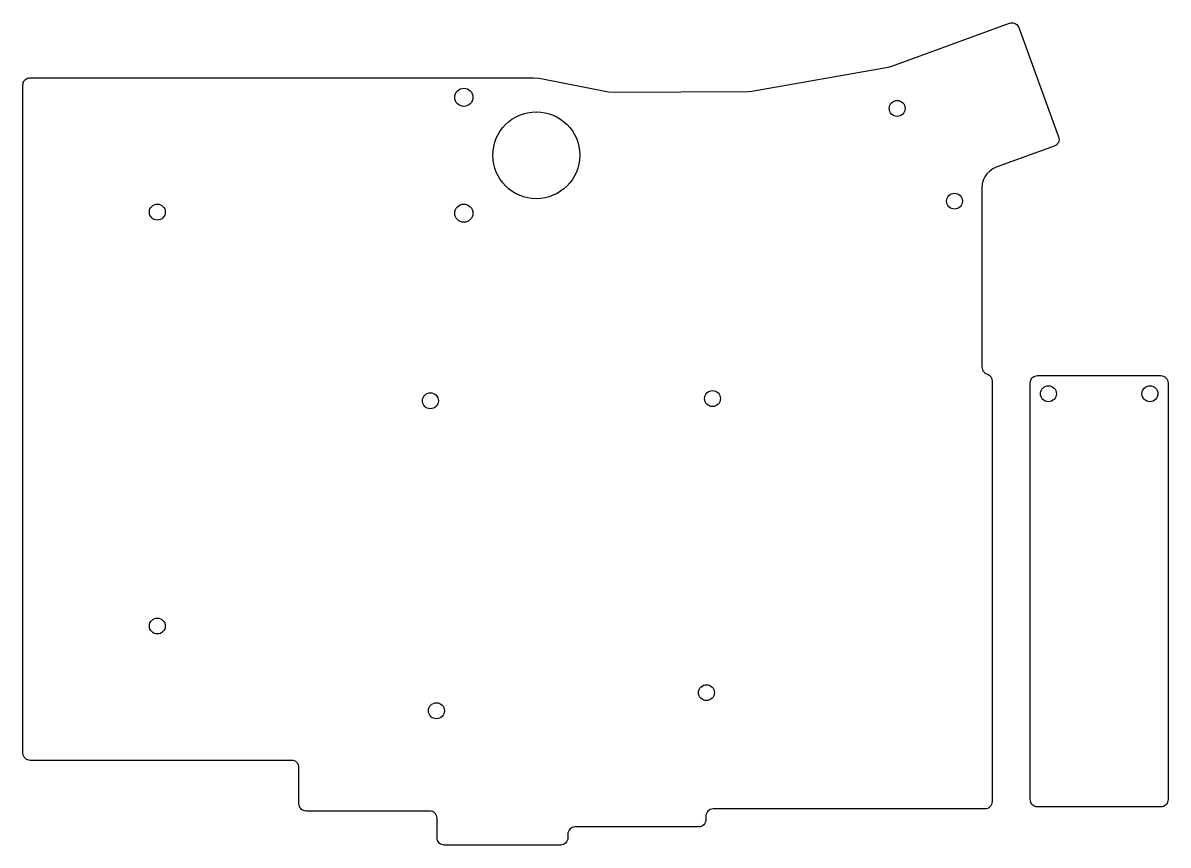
# Model space of a CAD drawing. Header units: inches. Extents: x 184 to 631, y 158 to 480.
import ezdxf

# ---------------------------------------------------------------- set-up
doc = ezdxf.new("R2010")
doc.units = ezdxf.units.IN
doc.header["$MEASUREMENT"] = 0

# ---------------------------------------------------------------- blocks, each defined once
blk = doc.blocks.new('block 6')
at = {"color": 7, "lineweight": 25, "true_color": 0xffffff}
blk.add_lwpolyline([(383.3, 458.25), (385.45, 458.04)], dxfattribs=at)
blk = doc.blocks.new('block 5')
blk.add_blockref('block 6', (0, 0))
blk = doc.blocks.new('block 4')
blk.add_blockref('block 5', (0, 0))
blk = doc.blocks.new('block 3')
blk.add_blockref('block 4', (0, 0))
blk = doc.blocks.new('block 10')
at = {"color": 7, "lineweight": 25, "true_color": 0xffffff}
blk.add_lwpolyline([(385.45, 458.04), (412.57, 452.81)], dxfattribs=at)
blk = doc.blocks.new('block 9')
blk.add_blockref('block 10', (0, 0))
blk = doc.blocks.new('block 8')
blk.add_blockref('block 9', (0, 0))
blk = doc.blocks.new('block 7')
blk.add_blockref('block 8', (0, 0))
blk = doc.blocks.new('block 14')
at = {"color": 7, "lineweight": 25, "true_color": 0xffffff}
blk.add_lwpolyline([(412.57, 452.81), (414.76, 452.61)], dxfattribs=at)
blk = doc.blocks.new('block 13')
blk.add_blockref('block 14', (0, 0))
blk = doc.blocks.new('block 12')
blk.add_blockref('block 13', (0, 0))
blk = doc.blocks.new('block 11')
blk.add_blockref('block 12', (0, 0))
blk = doc.blocks.new('block 18')
at = {"color": 7, "lineweight": 25, "true_color": 0xffffff}
blk.add_lwpolyline([(414.76, 452.61), (467.08, 452.85)], dxfattribs=at)
blk = doc.blocks.new('block 17')
blk.add_blockref('block 18', (0, 0))
blk = doc.blocks.new('block 16')
blk.add_blockref('block 17', (0, 0))
blk = doc.blocks.new('block 15')
blk.add_blockref('block 16', (0, 0))
blk = doc.blocks.new('block 22')
at = {"color": 7, "lineweight": 25, "true_color": 0xffffff}
blk.add_lwpolyline([(467.08, 452.85), (468.51, 452.98)], dxfattribs=at)
blk = doc.blocks.new('block 21')
blk.add_blockref('block 22', (0, 0))
blk = doc.blocks.new('block 20')
blk.add_blockref('block 21', (0, 0))
blk = doc.blocks.new('block 19')
blk.add_blockref('block 20', (0, 0))
blk = doc.blocks.new('block 26')
at = {"color": 7, "lineweight": 25, "true_color": 0xffffff}
blk.add_lwpolyline([(468.51, 452.98), (521.79, 462.4)], dxfattribs=at)
blk = doc.blocks.new('block 25')
blk.add_blockref('block 26', (0, 0))
blk = doc.blocks.new('block 24')
blk.add_blockref('block 25', (0, 0))
blk = doc.blocks.new('block 23')
blk.add_blockref('block 24', (0, 0))
blk = doc.blocks.new('block 30')
at = {"color": 7, "lineweight": 25, "true_color": 0xffffff}
blk.add_lwpolyline([(521.79, 462.4), (523.21, 462.78)], dxfattribs=at)
blk = doc.blocks.new('block 29')
blk.add_blockref('block 30', (0, 0))
blk = doc.blocks.new('block 28')
blk.add_blockref('block 29', (0, 0))
blk = doc.blocks.new('block 27')
blk.add_blockref('block 28', (0, 0))
blk = doc.blocks.new('block 34')
at = {"color": 7, "lineweight": 25, "true_color": 0xffffff}
blk.add_lwpolyline([(523.21, 462.78), (569.18, 479.51)], dxfattribs=at)
blk = doc.blocks.new('block 33')
blk.add_blockref('block 34', (0, 0))
blk = doc.blocks.new('block 32')
blk.add_blockref('block 33', (0, 0))
blk = doc.blocks.new('block 31')
blk.add_blockref('block 32', (0, 0))
blk = doc.blocks.new('block 38')
at = {"color": 7, "lineweight": 25, "true_color": 0xffffff}
blk.add_lwpolyline([(569.18, 479.51), (569.66, 479.64), (570.15, 479.68), (570.64, 479.64), (571.12, 479.51), (571.56, 479.3), (571.97, 479.02), (572.32, 478.67), (572.6, 478.27), (572.81, 477.82)], dxfattribs=at)
blk = doc.blocks.new('block 37')
blk.add_blockref('block 38', (0, 0))
blk = doc.blocks.new('block 36')
blk.add_blockref('block 37', (0, 0))
blk = doc.blocks.new('block 35')
blk.add_blockref('block 36', (0, 0))
blk = doc.blocks.new('block 42')
at = {"color": 7, "lineweight": 25, "true_color": 0xffffff}
blk.add_lwpolyline([(572.81, 477.82), (588.34, 435.14)], dxfattribs=at)
blk = doc.blocks.new('block 41')
blk.add_blockref('block 42', (0, 0))
blk = doc.blocks.new('block 40')
blk.add_blockref('block 41', (0, 0))
blk = doc.blocks.new('block 39')
blk.add_blockref('block 40', (0, 0))
blk = doc.blocks.new('block 46')
at = {"color": 7, "lineweight": 25, "true_color": 0xffffff}
blk.add_lwpolyline([(588.34, 435.14), (588.48, 434.6), (588.51, 434.05), (588.43, 433.5), (588.25, 432.98), (587.96, 432.5), (587.59, 432.09), (587.15, 431.75), (586.65, 431.52)], dxfattribs=at)
blk = doc.blocks.new('block 45')
blk.add_blockref('block 46', (0, 0))
blk = doc.blocks.new('block 44')
blk.add_blockref('block 45', (0, 0))
blk = doc.blocks.new('block 43')
blk.add_blockref('block 44', (0, 0))
blk = doc.blocks.new('block 50')
at = {"color": 7, "lineweight": 25, "true_color": 0xffffff}
blk.add_lwpolyline([(586.65, 431.52), (563.98, 423.27)], dxfattribs=at)
blk = doc.blocks.new('block 49')
blk.add_blockref('block 50', (0, 0))
blk = doc.blocks.new('block 48')
blk.add_blockref('block 49', (0, 0))
blk = doc.blocks.new('block 47')
blk.add_blockref('block 48', (0, 0))
blk = doc.blocks.new('block 54')
at = {"color": 7, "lineweight": 25, "true_color": 0xffffff}
blk.add_lwpolyline([(563.98, 423.27), (562.64, 422.64), (561.43, 421.79), (560.38, 420.74), (559.54, 419.53), (558.91, 418.19), (558.53, 416.76), (558.4, 415.29)], dxfattribs=at)
blk = doc.blocks.new('block 53')
blk.add_blockref('block 54', (0, 0))
blk = doc.blocks.new('block 52')
blk.add_blockref('block 53', (0, 0))
blk = doc.blocks.new('block 51')
blk.add_blockref('block 52', (0, 0))
blk = doc.blocks.new('block 58')
at = {"color": 7, "lineweight": 25, "true_color": 0xffffff}
blk.add_lwpolyline([(558.4, 415.29), (558.4, 345.24)], dxfattribs=at)
blk = doc.blocks.new('block 57')
blk.add_blockref('block 58', (0, 0))
blk = doc.blocks.new('block 56')
blk.add_blockref('block 57', (0, 0))
blk = doc.blocks.new('block 55')
blk.add_blockref('block 56', (0, 0))
blk = doc.blocks.new('block 62')
at = {"color": 7, "lineweight": 25, "true_color": 0xffffff}
blk.add_lwpolyline([(558.4, 345.24), (558.44, 344.73), (558.58, 344.24), (558.8, 343.78), (559.11, 343.37), (559.48, 343.02), (559.91, 342.74), (560.38, 342.54)], dxfattribs=at)
blk = doc.blocks.new('block 61')
blk.add_blockref('block 62', (0, 0))
blk = doc.blocks.new('block 60')
blk.add_blockref('block 61', (0, 0))
blk = doc.blocks.new('block 59')
blk.add_blockref('block 60', (0, 0))
blk = doc.blocks.new('block 66')
at = {"color": 7, "lineweight": 25, "true_color": 0xffffff}
blk.add_lwpolyline([(560.38, 342.54), (560.85, 342.34), (561.28, 342.06), (561.65, 341.71), (561.95, 341.3), (562.17, 340.84), (562.31, 340.35), (562.36, 339.84)], dxfattribs=at)
blk = doc.blocks.new('block 65')
blk.add_blockref('block 66', (0, 0))
blk = doc.blocks.new('block 64')
blk.add_blockref('block 65', (0, 0))
blk = doc.blocks.new('block 63')
blk.add_blockref('block 64', (0, 0))
blk = doc.blocks.new('block 70')
at = {"color": 7, "lineweight": 25, "true_color": 0xffffff}
blk.add_lwpolyline([(562.36, 339.84), (562.36, 240.65), (562.36, 175.42)], dxfattribs=at)
blk = doc.blocks.new('block 69')
blk.add_blockref('block 70', (0, 0))
blk = doc.blocks.new('block 68')
blk.add_blockref('block 69', (0, 0))
blk = doc.blocks.new('block 67')
blk.add_blockref('block 68', (0, 0))
blk = doc.blocks.new('block 74')
at = {"color": 7, "lineweight": 25, "true_color": 0xffffff}
blk.add_lwpolyline([(562.36, 175.42), (562.3, 174.87), (562.14, 174.34), (561.88, 173.85), (561.53, 173.42), (561.1, 173.07), (560.61, 172.81), (560.08, 172.65), (559.53, 172.59)], dxfattribs=at)
blk = doc.blocks.new('block 73')
blk.add_blockref('block 74', (0, 0))
blk = doc.blocks.new('block 72')
blk.add_blockref('block 73', (0, 0))
blk = doc.blocks.new('block 71')
blk.add_blockref('block 72', (0, 0))
blk = doc.blocks.new('block 78')
at = {"color": 7, "lineweight": 25, "true_color": 0xffffff}
blk.add_lwpolyline([(559.53, 172.59), (453.43, 172.59)], dxfattribs=at)
blk = doc.blocks.new('block 77')
blk.add_blockref('block 78', (0, 0))
blk = doc.blocks.new('block 76')
blk.add_blockref('block 77', (0, 0))
blk = doc.blocks.new('block 75')
blk.add_blockref('block 76', (0, 0))
blk = doc.blocks.new('block 82')
at = {"color": 7, "lineweight": 25, "true_color": 0xffffff}
blk.add_lwpolyline([(453.43, 172.59), (452.87, 172.54), (452.34, 172.38), (451.85, 172.12), (451.43, 171.77), (451.07, 171.34), (450.81, 170.85), (450.65, 170.32), (450.6, 169.77)], dxfattribs=at)
blk = doc.blocks.new('block 81')
blk.add_blockref('block 82', (0, 0))
blk = doc.blocks.new('block 80')
blk.add_blockref('block 81', (0, 0))
blk = doc.blocks.new('block 79')
blk.add_blockref('block 80', (0, 0))
blk = doc.blocks.new('block 86')
at = {"color": 7, "lineweight": 25, "true_color": 0xffffff}
blk.add_lwpolyline([(450.6, 169.77), (450.6, 168.35)], dxfattribs=at)
blk = doc.blocks.new('block 85')
blk.add_blockref('block 86', (0, 0))
blk = doc.blocks.new('block 84')
blk.add_blockref('block 85', (0, 0))
blk = doc.blocks.new('block 83')
blk.add_blockref('block 84', (0, 0))
blk = doc.blocks.new('block 90')
at = {"color": 7, "lineweight": 25, "true_color": 0xffffff}
blk.add_lwpolyline([(450.6, 168.35), (450.54, 167.8), (450.38, 167.27), (450.12, 166.78), (449.77, 166.35), (449.34, 166), (448.85, 165.74), (448.32, 165.58), (447.77, 165.52)], dxfattribs=at)
blk = doc.blocks.new('block 89')
blk.add_blockref('block 90', (0, 0))
blk = doc.blocks.new('block 88')
blk.add_blockref('block 89', (0, 0))
blk = doc.blocks.new('block 87')
blk.add_blockref('block 88', (0, 0))
blk = doc.blocks.new('block 94')
at = {"color": 7, "lineweight": 25, "true_color": 0xffffff}
blk.add_lwpolyline([(447.77, 165.52), (399.52, 165.52)], dxfattribs=at)
blk = doc.blocks.new('block 93')
blk.add_blockref('block 94', (0, 0))
blk = doc.blocks.new('block 92')
blk.add_blockref('block 93', (0, 0))
blk = doc.blocks.new('block 91')
blk.add_blockref('block 92', (0, 0))
blk = doc.blocks.new('block 98')
at = {"color": 7, "lineweight": 25, "true_color": 0xffffff}
blk.add_lwpolyline([(399.52, 165.52), (398.97, 165.47), (398.44, 165.3), (397.95, 165.04), (397.52, 164.69), (397.17, 164.26), (396.91, 163.77), (396.75, 163.24), (396.69, 162.69)], dxfattribs=at)
blk = doc.blocks.new('block 97')
blk.add_blockref('block 98', (0, 0))
blk = doc.blocks.new('block 96')
blk.add_blockref('block 97', (0, 0))
blk = doc.blocks.new('block 95')
blk.add_blockref('block 96', (0, 0))
blk = doc.blocks.new('block 102')
at = {"color": 7, "lineweight": 25, "true_color": 0xffffff}
blk.add_lwpolyline([(396.69, 162.69), (396.69, 161.28)], dxfattribs=at)
blk = doc.blocks.new('block 101')
blk.add_blockref('block 102', (0, 0))
blk = doc.blocks.new('block 100')
blk.add_blockref('block 101', (0, 0))
blk = doc.blocks.new('block 99')
blk.add_blockref('block 100', (0, 0))
blk = doc.blocks.new('block 106')
at = {"color": 7, "lineweight": 25, "true_color": 0xffffff}
blk.add_lwpolyline([(396.69, 161.28), (396.64, 160.72), (396.48, 160.19), (396.22, 159.7), (395.86, 159.27), (395.43, 158.92), (394.94, 158.66), (394.41, 158.5), (393.86, 158.45)], dxfattribs=at)
blk = doc.blocks.new('block 105')
blk.add_blockref('block 106', (0, 0))
blk = doc.blocks.new('block 104')
blk.add_blockref('block 105', (0, 0))
blk = doc.blocks.new('block 103')
blk.add_blockref('block 104', (0, 0))
blk = doc.blocks.new('block 110')
at = {"color": 7, "lineweight": 25, "true_color": 0xffffff}
blk.add_lwpolyline([(393.86, 158.45), (348.45, 158.45)], dxfattribs=at)
blk = doc.blocks.new('block 109')
blk.add_blockref('block 110', (0, 0))
blk = doc.blocks.new('block 108')
blk.add_blockref('block 109', (0, 0))
blk = doc.blocks.new('block 107')
blk.add_blockref('block 108', (0, 0))
blk = doc.blocks.new('block 114')
at = {"color": 7, "lineweight": 25, "true_color": 0xffffff}
blk.add_lwpolyline([(348.45, 158.45), (347.95, 158.49), (347.48, 158.62), (347.03, 158.83), (346.63, 159.11), (346.28, 159.46), (346, 159.86), (345.79, 160.31), (345.66, 160.78), (345.62, 161.28)], dxfattribs=at)
blk = doc.blocks.new('block 113')
blk.add_blockref('block 114', (0, 0))
blk = doc.blocks.new('block 112')
blk.add_blockref('block 113', (0, 0))
blk = doc.blocks.new('block 111')
blk.add_blockref('block 112', (0, 0))
blk = doc.blocks.new('block 118')
at = {"color": 7, "lineweight": 25, "true_color": 0xffffff}
blk.add_lwpolyline([(345.62, 161.28), (345.62, 168.92)], dxfattribs=at)
blk = doc.blocks.new('block 117')
blk.add_blockref('block 118', (0, 0))
blk = doc.blocks.new('block 116')
blk.add_blockref('block 117', (0, 0))
blk = doc.blocks.new('block 115')
blk.add_blockref('block 116', (0, 0))
blk = doc.blocks.new('block 122')
at = {"color": 7, "lineweight": 25, "true_color": 0xffffff}
blk.add_lwpolyline([(345.62, 168.92), (345.56, 169.47), (345.4, 170), (345.14, 170.49), (344.79, 170.92), (344.36, 171.27), (343.87, 171.53), (343.34, 171.69), (342.79, 171.74)], dxfattribs=at)
blk = doc.blocks.new('block 121')
blk.add_blockref('block 122', (0, 0))
blk = doc.blocks.new('block 120')
blk.add_blockref('block 121', (0, 0))
blk = doc.blocks.new('block 119')
blk.add_blockref('block 120', (0, 0))
blk = doc.blocks.new('block 126')
at = {"color": 7, "lineweight": 25, "true_color": 0xffffff}
blk.add_lwpolyline([(342.79, 171.74), (294.54, 171.74)], dxfattribs=at)
blk = doc.blocks.new('block 125')
blk.add_blockref('block 126', (0, 0))
blk = doc.blocks.new('block 124')
blk.add_blockref('block 125', (0, 0))
blk = doc.blocks.new('block 123')
blk.add_blockref('block 124', (0, 0))
blk = doc.blocks.new('block 130')
at = {"color": 7, "lineweight": 25, "true_color": 0xffffff}
blk.add_lwpolyline([(294.54, 171.74), (294.05, 171.79), (293.57, 171.92), (293.13, 172.12), (292.72, 172.41), (292.37, 172.76), (292.09, 173.16), (291.88, 173.61), (291.76, 174.08), (291.71, 174.58)], dxfattribs=at)
blk = doc.blocks.new('block 129')
blk.add_blockref('block 130', (0, 0))
blk = doc.blocks.new('block 128')
blk.add_blockref('block 129', (0, 0))
blk = doc.blocks.new('block 127')
blk.add_blockref('block 128', (0, 0))
blk = doc.blocks.new('block 134')
at = {"color": 7, "lineweight": 25, "true_color": 0xffffff}
blk.add_lwpolyline([(291.71, 174.58), (291.71, 188.72)], dxfattribs=at)
blk = doc.blocks.new('block 133')
blk.add_blockref('block 134', (0, 0))
blk = doc.blocks.new('block 132')
blk.add_blockref('block 133', (0, 0))
blk = doc.blocks.new('block 131')
blk.add_blockref('block 132', (0, 0))
blk = doc.blocks.new('block 138')
at = {"color": 7, "lineweight": 25, "true_color": 0xffffff}
blk.add_lwpolyline([(291.71, 188.72), (291.66, 189.27), (291.5, 189.81), (291.24, 190.29), (290.88, 190.72), (290.45, 191.08), (289.97, 191.34), (289.43, 191.5), (288.88, 191.55)], dxfattribs=at)
blk = doc.blocks.new('block 137')
blk.add_blockref('block 138', (0, 0))
blk = doc.blocks.new('block 136')
blk.add_blockref('block 137', (0, 0))
blk = doc.blocks.new('block 135')
blk.add_blockref('block 136', (0, 0))
blk = doc.blocks.new('block 142')
at = {"color": 7, "lineweight": 25, "true_color": 0xffffff}
blk.add_lwpolyline([(288.88, 191.55), (237.81, 191.55), (186.73, 191.55)], dxfattribs=at)
blk = doc.blocks.new('block 141')
blk.add_blockref('block 142', (0, 0))
blk = doc.blocks.new('block 140')
blk.add_blockref('block 141', (0, 0))
blk = doc.blocks.new('block 139')
blk.add_blockref('block 140', (0, 0))
blk = doc.blocks.new('block 146')
at = {"color": 7, "lineweight": 25, "true_color": 0xffffff}
blk.add_lwpolyline([(186.73, 191.55), (186.18, 191.61), (185.65, 191.77), (185.16, 192.03), (184.73, 192.38), (184.38, 192.81), (184.12, 193.3), (183.96, 193.83), (183.9, 194.38)], dxfattribs=at)
blk = doc.blocks.new('block 145')
blk.add_blockref('block 146', (0, 0))
blk = doc.blocks.new('block 144')
blk.add_blockref('block 145', (0, 0))
blk = doc.blocks.new('block 143')
blk.add_blockref('block 144', (0, 0))
blk = doc.blocks.new('block 150')
at = {"color": 7, "lineweight": 25, "true_color": 0xffffff}
blk.add_lwpolyline([(183.9, 194.38), (183.9, 455.42)], dxfattribs=at)
blk = doc.blocks.new('block 149')
blk.add_blockref('block 150', (0, 0))
blk = doc.blocks.new('block 148')
blk.add_blockref('block 149', (0, 0))
blk = doc.blocks.new('block 147')
blk.add_blockref('block 148', (0, 0))
blk = doc.blocks.new('block 154')
at = {"color": 7, "lineweight": 25, "true_color": 0xffffff}
blk.add_lwpolyline([(183.9, 455.42), (183.95, 455.91), (184.07, 456.39), (184.28, 456.83), (184.56, 457.24), (184.91, 457.58), (185.32, 457.87), (185.76, 458.08), (186.24, 458.21), (186.73, 458.25)], dxfattribs=at)
blk = doc.blocks.new('block 153')
blk.add_blockref('block 154', (0, 0))
blk = doc.blocks.new('block 152')
blk.add_blockref('block 153', (0, 0))
blk = doc.blocks.new('block 151')
blk.add_blockref('block 152', (0, 0))
blk = doc.blocks.new('block 158')
at = {"color": 7, "lineweight": 25, "true_color": 0xffffff}
blk.add_lwpolyline([(186.73, 458.25), (237.81, 458.25), (383.3, 458.25)], dxfattribs=at)
blk = doc.blocks.new('block 157')
blk.add_blockref('block 158', (0, 0))
blk = doc.blocks.new('block 156')
blk.add_blockref('block 157', (0, 0))
blk = doc.blocks.new('block 155')
blk.add_blockref('block 156', (0, 0))
blk = doc.blocks.new('block 2')
for name in ['block 31', 'block 35', 'block 39', 'block 23', 'block 27', 'block 151', 'block 155', 'block 3', 'block 7', 'block 147', 'block 11', 'block 15', 'block 19', 'block 43', 'block 47', 'block 51', 'block 55', 'block 59', 'block 63', 'block 67', 'block 143', 'block 139', 'block 135', 'block 131', 'block 127', 'block 71', 'block 123', 'block 119', 'block 79', 'block 75', 'block 115', 'block 95', 'block 91', 'block 87', 'block 83', 'block 111', 'block 103', 'block 99', 'block 107']:
    blk.add_blockref(name, (0, 0))
blk = doc.blocks.new('block 163')
at = {"color": 7, "lineweight": 25, "true_color": 0xffffff}
blk.add_open_spline([(401.36, 427.97), (401.36, 437.35), (393.76, 444.95), (384.38, 444.95), (384.38, 444.95), (384.38, 444.95), (384.38, 444.95), (384.38, 444.95), (384.38, 444.95), (384.38, 444.95), (384.38, 444.95), (384.38, 444.95), (384.38, 444.95), (384.38, 444.95), (384.38, 444.95), (384.38, 444.95), (384.38, 444.95), (384.38, 444.95), (384.38, 444.95), (384.38, 444.95), (384.38, 444.95), (384.38, 444.95), (384.38, 444.95), (384.38, 444.95), (384.38, 444.95), (384.38, 444.95), (384.38, 444.95), (384.38, 444.95), (384.38, 444.95), (384.38, 444.95), (384.38, 444.95), (384.38, 444.95), (384.38, 444.95), (384.38, 444.95), (384.38, 444.95), (384.38, 444.95), (384.38, 444.95), (384.38, 444.95), (384.38, 444.95), (384.38, 444.95), (384.38, 444.95), (384.38, 444.95), (384.38, 444.95), (384.38, 444.95), (384.38, 444.95), (384.38, 444.95), (384.38, 444.95), (384.38, 444.95), (384.38, 444.95), (375.01, 444.95), (367.41, 437.35), (367.41, 427.97), (367.41, 427.97), (367.41, 427.97), (367.41, 427.97), (367.41, 427.97), (367.41, 427.97), (367.41, 427.97), (367.41, 427.97), (367.41, 427.97), (367.41, 427.97), (367.41, 427.97), (367.41, 427.97), (367.41, 427.97), (367.41, 427.97), (367.41, 427.97), (367.41, 427.97), (367.41, 427.97), (367.41, 427.97), (367.41, 427.97), (367.41, 427.97), (367.41, 427.97), (367.41, 427.97), (367.41, 427.97), (367.41, 427.97), (367.41, 427.97), (367.41, 427.97), (367.41, 427.97), (367.41, 427.97), (367.41, 427.97), (367.41, 427.97), (367.41, 427.97), (367.41, 427.97), (367.41, 427.97), (367.41, 427.97), (367.41, 427.97), (367.41, 427.97), (367.41, 427.97), (367.41, 427.97), (367.41, 427.97), (367.41, 427.97), (367.41, 427.97), (367.41, 427.97), (367.41, 427.97), (367.41, 427.97), (367.41, 427.97), (367.41, 427.97), (367.41, 418.59), (375.01, 410.99), (384.38, 410.99), (384.38, 410.99), (384.38, 410.99), (384.38, 410.99), (384.38, 410.99), (384.38, 410.99), (384.38, 410.99), (384.38, 410.99), (384.38, 410.99), (384.38, 410.99), (384.38, 410.99), (384.38, 410.99), (384.38, 410.99), (384.38, 410.99), (384.38, 410.99), (384.38, 410.99), (384.38, 410.99), (384.38, 410.99), (384.38, 410.99), (384.38, 410.99), (384.38, 410.99), (384.38, 410.99), (384.38, 410.99), (384.38, 410.99), (384.38, 410.99), (384.38, 410.99), (384.38, 410.99), (384.38, 410.99), (384.38, 410.99), (384.38, 410.99), (384.38, 410.99), (384.38, 410.99), (384.38, 410.99), (384.38, 410.99), (384.38, 410.99), (384.38, 410.99), (384.38, 410.99), (384.38, 410.99), (384.38, 410.99), (384.38, 410.99), (384.38, 410.99), (384.38, 410.99), (384.38, 410.99), (384.38, 410.99), (384.38, 410.99), (384.38, 410.99), (393.76, 410.99), (401.36, 418.59), (401.36, 427.97), (401.36, 427.97), (401.36, 427.97), (401.36, 427.97), (401.36, 427.97), (401.36, 427.97), (401.36, 427.97), (401.36, 427.97), (401.36, 427.97), (401.36, 427.97), (401.36, 427.97), (401.36, 427.97), (401.36, 427.97), (401.36, 427.97), (401.36, 427.97), (401.36, 427.97), (401.36, 427.97), (401.36, 427.97), (401.36, 427.97), (401.36, 427.97), (401.36, 427.97), (401.36, 427.97), (401.36, 427.97), (401.36, 427.97), (401.36, 427.97), (401.36, 427.97), (401.36, 427.97), (401.36, 427.97), (401.36, 427.97), (401.36, 427.97), (401.36, 427.97), (401.36, 427.97), (401.36, 427.97), (401.36, 427.97), (401.36, 427.97), (401.36, 427.97), (401.36, 427.97), (401.36, 427.97), (401.36, 427.97), (401.36, 427.97), (401.36, 427.97), (401.36, 427.97), (401.36, 427.97), (401.36, 427.97), (401.36, 427.97), (401.36, 427.97), (401.36, 427.97), (401.36, 427.97), (401.36, 427.97), (401.36, 427.97), (401.36, 427.97), (401.36, 427.97), (401.36, 427.97), (401.36, 427.97), (401.36, 427.97), (401.36, 427.97), (401.36, 427.97), (401.36, 427.97), (401.36, 427.97), (401.36, 427.97), (401.36, 427.97), (401.36, 427.97), (401.36, 427.97), (401.36, 427.97), (401.36, 427.97), (401.36, 427.97), (401.36, 427.97), (401.36, 427.97), (401.36, 427.97), (401.36, 427.97), (401.36, 427.97), (401.36, 427.97), (401.36, 427.97), (401.36, 427.97), (401.36, 427.97), (401.36, 427.97), (401.36, 427.97), (401.36, 427.97), (401.36, 427.97), (401.36, 427.97), (401.36, 427.97), (401.36, 427.97), (401.36, 427.97), (401.36, 427.97), (401.36, 427.97), (401.36, 427.97), (401.36, 427.97), (401.36, 427.97), (401.36, 427.97), (401.36, 427.97), (401.36, 427.97), (401.36, 427.97), (401.36, 427.97), (401.36, 427.97), (401.36, 427.97), (401.36, 427.97), (401.36, 427.97)], degree=3, knots=[0, 0, 0, 0, 1, 1, 1, 2, 2, 2, 3, 3, 3, 4, 4, 4, 5, 5, 5, 6, 6, 6, 7, 7, 7, 8, 8, 8, 9, 9, 9, 10, 10, 10, 11, 11, 11, 12, 12, 12, 13, 13, 13, 14, 14, 14, 15, 15, 15, 16, 16, 16, 17, 17, 17, 18, 18, 18, 19, 19, 19, 20, 20, 20, 21, 21, 21, 22, 22, 22, 23, 23, 23, 24, 24, 24, 25, 25, 25, 26, 26, 26, 27, 27, 27, 28, 28, 28, 29, 29, 29, 30, 30, 30, 31, 31, 31, 32, 32, 32, 33, 33, 33, 34, 34, 34, 35, 35, 35, 36, 36, 36, 37, 37, 37, 38, 38, 38, 39, 39, 39, 40, 40, 40, 41, 41, 41, 42, 42, 42, 43, 43, 43, 44, 44, 44, 45, 45, 45, 46, 46, 46, 47, 47, 47, 48, 48, 48, 49, 49, 49, 50, 50, 50, 51, 51, 51, 52, 52, 52, 53, 53, 53, 54, 54, 54, 55, 55, 55, 56, 56, 56, 57, 57, 57, 58, 58, 58, 59, 59, 59, 60, 60, 60, 61, 61, 61, 62, 62, 62, 63, 63, 63, 64, 64, 64, 65, 65, 65, 66, 66, 66, 67, 67, 67, 68, 68, 68, 69, 69, 69, 70, 70, 70, 71, 71, 71, 72, 72, 72, 73, 73, 73, 74, 74, 74, 75, 75, 75, 76, 76, 76, 77, 77, 77, 78, 78, 78, 79, 79, 79, 80, 80, 80, 81, 81, 81, 81], dxfattribs=at)
blk = doc.blocks.new('block 162')
blk.add_blockref('block 163', (0, 0))
blk = doc.blocks.new('block 161')
blk.add_blockref('block 162', (0, 0))
blk = doc.blocks.new('block 160')
blk.add_blockref('block 161', (0, 0))
blk = doc.blocks.new('block 159')
blk.add_blockref('block 160', (0, 0))
blk = doc.blocks.new('block 168')
at = {"color": 7, "lineweight": 25, "true_color": 0xffffff}
blk.add_open_spline([(359.62, 450.61), (359.62, 452.56), (358.04, 454.14), (356.09, 454.14), (356.09, 454.14), (356.09, 454.14), (356.09, 454.14), (356.09, 454.14), (356.09, 454.14), (356.09, 454.14), (356.09, 454.14), (356.09, 454.14), (356.09, 454.14), (356.09, 454.14), (356.09, 454.14), (356.09, 454.14), (356.09, 454.14), (356.09, 454.14), (356.09, 454.14), (356.09, 454.14), (356.09, 454.14), (356.09, 454.14), (356.09, 454.14), (356.09, 454.14), (356.09, 454.14), (356.09, 454.14), (356.09, 454.14), (356.09, 454.14), (356.09, 454.14), (356.09, 454.14), (356.09, 454.14), (356.09, 454.14), (356.09, 454.14), (356.09, 454.14), (356.09, 454.14), (356.09, 454.14), (356.09, 454.14), (356.09, 454.14), (356.09, 454.14), (356.09, 454.14), (356.09, 454.14), (356.09, 454.14), (356.09, 454.14), (356.09, 454.14), (356.09, 454.14), (356.09, 454.14), (356.09, 454.14), (356.09, 454.14), (356.09, 454.14), (354.13, 454.14), (352.55, 452.56), (352.55, 450.61), (352.55, 450.61), (352.55, 450.61), (352.55, 450.61), (352.55, 450.61), (352.55, 450.61), (352.55, 450.61), (352.55, 450.61), (352.55, 450.61), (352.55, 450.61), (352.55, 450.61), (352.55, 450.61), (352.55, 450.61), (352.55, 450.61), (352.55, 450.61), (352.55, 450.61), (352.55, 450.61), (352.55, 450.61), (352.55, 450.61), (352.55, 450.61), (352.55, 450.61), (352.55, 450.61), (352.55, 450.61), (352.55, 450.61), (352.55, 450.61), (352.55, 450.61), (352.55, 450.61), (352.55, 450.61), (352.55, 450.61), (352.55, 450.61), (352.55, 450.61), (352.55, 450.61), (352.55, 450.61), (352.55, 450.61), (352.55, 450.61), (352.55, 450.61), (352.55, 450.61), (352.55, 450.61), (352.55, 450.61), (352.55, 450.61), (352.55, 450.61), (352.55, 450.61), (352.55, 450.61), (352.55, 450.61), (352.55, 450.61), (352.55, 450.61), (352.55, 448.65), (354.13, 447.07), (356.09, 447.07), (356.09, 447.07), (356.09, 447.07), (356.09, 447.07), (356.09, 447.07), (356.09, 447.07), (356.09, 447.07), (356.09, 447.07), (356.09, 447.07), (356.09, 447.07), (356.09, 447.07), (356.09, 447.07), (356.09, 447.07), (356.09, 447.07), (356.09, 447.07), (356.09, 447.07), (356.09, 447.07), (356.09, 447.07), (356.09, 447.07), (356.09, 447.07), (356.09, 447.07), (356.09, 447.07), (356.09, 447.07), (356.09, 447.07), (356.09, 447.07), (356.09, 447.07), (356.09, 447.07), (356.09, 447.07), (356.09, 447.07), (356.09, 447.07), (356.09, 447.07), (356.09, 447.07), (356.09, 447.07), (356.09, 447.07), (356.09, 447.07), (356.09, 447.07), (356.09, 447.07), (356.09, 447.07), (356.09, 447.07), (356.09, 447.07), (356.09, 447.07), (356.09, 447.07), (356.09, 447.07), (356.09, 447.07), (356.09, 447.07), (356.09, 447.07), (358.04, 447.07), (359.62, 448.65), (359.62, 450.61), (359.62, 450.61), (359.62, 450.61), (359.62, 450.61), (359.62, 450.61), (359.62, 450.61), (359.62, 450.61), (359.62, 450.61), (359.62, 450.61), (359.62, 450.61), (359.62, 450.61), (359.62, 450.61), (359.62, 450.61), (359.62, 450.61), (359.62, 450.61), (359.62, 450.61), (359.62, 450.61), (359.62, 450.61), (359.62, 450.61), (359.62, 450.61), (359.62, 450.61), (359.62, 450.61), (359.62, 450.61), (359.62, 450.61), (359.62, 450.61), (359.62, 450.61), (359.62, 450.61), (359.62, 450.61), (359.62, 450.61), (359.62, 450.61), (359.62, 450.61), (359.62, 450.61), (359.62, 450.61), (359.62, 450.61), (359.62, 450.61), (359.62, 450.61), (359.62, 450.61), (359.62, 450.61), (359.62, 450.61), (359.62, 450.61), (359.62, 450.61), (359.62, 450.61), (359.62, 450.61), (359.62, 450.61), (359.62, 450.61), (359.62, 450.61), (359.62, 450.61), (359.62, 450.61), (359.62, 450.61), (359.62, 450.61), (359.62, 450.61), (359.62, 450.61), (359.62, 450.61), (359.62, 450.61), (359.62, 450.61), (359.62, 450.61), (359.62, 450.61), (359.62, 450.61), (359.62, 450.61), (359.62, 450.61), (359.62, 450.61), (359.62, 450.61), (359.62, 450.61), (359.62, 450.61), (359.62, 450.61), (359.62, 450.61), (359.62, 450.61), (359.62, 450.61), (359.62, 450.61), (359.62, 450.61), (359.62, 450.61), (359.62, 450.61), (359.62, 450.61), (359.62, 450.61), (359.62, 450.61), (359.62, 450.61), (359.62, 450.61), (359.62, 450.61), (359.62, 450.61), (359.62, 450.61), (359.62, 450.61), (359.62, 450.61), (359.62, 450.61), (359.62, 450.61), (359.62, 450.61), (359.62, 450.61), (359.62, 450.61), (359.62, 450.61), (359.62, 450.61), (359.62, 450.61), (359.62, 450.61), (359.62, 450.61), (359.62, 450.61), (359.62, 450.61), (359.62, 450.61), (359.62, 450.61), (359.62, 450.61)], degree=3, knots=[0, 0, 0, 0, 1, 1, 1, 2, 2, 2, 3, 3, 3, 4, 4, 4, 5, 5, 5, 6, 6, 6, 7, 7, 7, 8, 8, 8, 9, 9, 9, 10, 10, 10, 11, 11, 11, 12, 12, 12, 13, 13, 13, 14, 14, 14, 15, 15, 15, 16, 16, 16, 17, 17, 17, 18, 18, 18, 19, 19, 19, 20, 20, 20, 21, 21, 21, 22, 22, 22, 23, 23, 23, 24, 24, 24, 25, 25, 25, 26, 26, 26, 27, 27, 27, 28, 28, 28, 29, 29, 29, 30, 30, 30, 31, 31, 31, 32, 32, 32, 33, 33, 33, 34, 34, 34, 35, 35, 35, 36, 36, 36, 37, 37, 37, 38, 38, 38, 39, 39, 39, 40, 40, 40, 41, 41, 41, 42, 42, 42, 43, 43, 43, 44, 44, 44, 45, 45, 45, 46, 46, 46, 47, 47, 47, 48, 48, 48, 49, 49, 49, 50, 50, 50, 51, 51, 51, 52, 52, 52, 53, 53, 53, 54, 54, 54, 55, 55, 55, 56, 56, 56, 57, 57, 57, 58, 58, 58, 59, 59, 59, 60, 60, 60, 61, 61, 61, 62, 62, 62, 63, 63, 63, 64, 64, 64, 65, 65, 65, 66, 66, 66, 67, 67, 67, 68, 68, 68, 69, 69, 69, 70, 70, 70, 71, 71, 71, 72, 72, 72, 73, 73, 73, 74, 74, 74, 75, 75, 75, 76, 76, 76, 77, 77, 77, 78, 78, 78, 79, 79, 79, 80, 80, 80, 81, 81, 81, 81], dxfattribs=at)
blk = doc.blocks.new('block 167')
blk.add_blockref('block 168', (0, 0))
blk = doc.blocks.new('block 166')
blk.add_blockref('block 167', (0, 0))
blk = doc.blocks.new('block 165')
blk.add_blockref('block 166', (0, 0))
blk = doc.blocks.new('block 164')
blk.add_blockref('block 165', (0, 0))
blk = doc.blocks.new('block 173')
at = {"color": 7, "lineweight": 25, "true_color": 0xffffff}
blk.add_open_spline([(359.62, 405.33), (359.62, 407.29), (358.04, 408.87), (356.09, 408.87), (356.09, 408.87), (356.09, 408.87), (356.09, 408.87), (356.09, 408.87), (356.09, 408.87), (356.09, 408.87), (356.09, 408.87), (356.09, 408.87), (356.09, 408.87), (356.09, 408.87), (356.09, 408.87), (356.09, 408.87), (356.09, 408.87), (356.09, 408.87), (356.09, 408.87), (356.09, 408.87), (356.09, 408.87), (356.09, 408.87), (356.09, 408.87), (356.09, 408.87), (356.09, 408.87), (356.09, 408.87), (356.09, 408.87), (356.09, 408.87), (356.09, 408.87), (356.09, 408.87), (356.09, 408.87), (356.09, 408.87), (356.09, 408.87), (356.09, 408.87), (356.09, 408.87), (356.09, 408.87), (356.09, 408.87), (356.09, 408.87), (356.09, 408.87), (356.09, 408.87), (356.09, 408.87), (356.09, 408.87), (356.09, 408.87), (356.09, 408.87), (356.09, 408.87), (356.09, 408.87), (356.09, 408.87), (356.09, 408.87), (356.09, 408.87), (354.13, 408.87), (352.55, 407.29), (352.55, 405.33), (352.55, 405.33), (352.55, 405.33), (352.55, 405.33), (352.55, 405.33), (352.55, 405.33), (352.55, 405.33), (352.55, 405.33), (352.55, 405.33), (352.55, 405.33), (352.55, 405.33), (352.55, 405.33), (352.55, 405.33), (352.55, 405.33), (352.55, 405.33), (352.55, 405.33), (352.55, 405.33), (352.55, 405.33), (352.55, 405.33), (352.55, 405.33), (352.55, 405.33), (352.55, 405.33), (352.55, 405.33), (352.55, 405.33), (352.55, 405.33), (352.55, 405.33), (352.55, 405.33), (352.55, 405.33), (352.55, 405.33), (352.55, 405.33), (352.55, 405.33), (352.55, 405.33), (352.55, 405.33), (352.55, 405.33), (352.55, 405.33), (352.55, 405.33), (352.55, 405.33), (352.55, 405.33), (352.55, 405.33), (352.55, 405.33), (352.55, 405.33), (352.55, 405.33), (352.55, 405.33), (352.55, 405.33), (352.55, 405.33), (352.55, 405.33), (352.55, 403.38), (354.13, 401.8), (356.09, 401.8), (356.09, 401.8), (356.09, 401.8), (356.09, 401.8), (356.09, 401.8), (356.09, 401.8), (356.09, 401.8), (356.09, 401.8), (356.09, 401.8), (356.09, 401.8), (356.09, 401.8), (356.09, 401.8), (356.09, 401.8), (356.09, 401.8), (356.09, 401.8), (356.09, 401.8), (356.09, 401.8), (356.09, 401.8), (356.09, 401.8), (356.09, 401.8), (356.09, 401.8), (356.09, 401.8), (356.09, 401.8), (356.09, 401.8), (356.09, 401.8), (356.09, 401.8), (356.09, 401.8), (356.09, 401.8), (356.09, 401.8), (356.09, 401.8), (356.09, 401.8), (356.09, 401.8), (356.09, 401.8), (356.09, 401.8), (356.09, 401.8), (356.09, 401.8), (356.09, 401.8), (356.09, 401.8), (356.09, 401.8), (356.09, 401.8), (356.09, 401.8), (356.09, 401.8), (356.09, 401.8), (356.09, 401.8), (356.09, 401.8), (356.09, 401.8), (358.04, 401.8), (359.62, 403.38), (359.62, 405.33), (359.62, 405.33), (359.62, 405.33), (359.62, 405.33), (359.62, 405.33), (359.62, 405.33), (359.62, 405.33), (359.62, 405.33), (359.62, 405.33), (359.62, 405.33), (359.62, 405.33), (359.62, 405.33), (359.62, 405.33), (359.62, 405.33), (359.62, 405.33), (359.62, 405.33), (359.62, 405.33), (359.62, 405.33), (359.62, 405.33), (359.62, 405.33), (359.62, 405.33), (359.62, 405.33), (359.62, 405.33), (359.62, 405.33), (359.62, 405.33), (359.62, 405.33), (359.62, 405.33), (359.62, 405.33), (359.62, 405.33), (359.62, 405.33), (359.62, 405.33), (359.62, 405.33), (359.62, 405.33), (359.62, 405.33), (359.62, 405.33), (359.62, 405.33), (359.62, 405.33), (359.62, 405.33), (359.62, 405.33), (359.62, 405.33), (359.62, 405.33), (359.62, 405.33), (359.62, 405.33), (359.62, 405.33), (359.62, 405.33), (359.62, 405.33), (359.62, 405.33), (359.62, 405.33), (359.62, 405.33), (359.62, 405.33), (359.62, 405.33), (359.62, 405.33), (359.62, 405.33), (359.62, 405.33), (359.62, 405.33), (359.62, 405.33), (359.62, 405.33), (359.62, 405.33), (359.62, 405.33), (359.62, 405.33), (359.62, 405.33), (359.62, 405.33), (359.62, 405.33), (359.62, 405.33), (359.62, 405.33), (359.62, 405.33), (359.62, 405.33), (359.62, 405.33), (359.62, 405.33), (359.62, 405.33), (359.62, 405.33), (359.62, 405.33), (359.62, 405.33), (359.62, 405.33), (359.62, 405.33), (359.62, 405.33), (359.62, 405.33), (359.62, 405.33), (359.62, 405.33), (359.62, 405.33), (359.62, 405.33), (359.62, 405.33), (359.62, 405.33), (359.62, 405.33), (359.62, 405.33), (359.62, 405.33), (359.62, 405.33), (359.62, 405.33), (359.62, 405.33), (359.62, 405.33), (359.62, 405.33), (359.62, 405.33), (359.62, 405.33), (359.62, 405.33), (359.62, 405.33), (359.62, 405.33), (359.62, 405.33)], degree=3, knots=[0, 0, 0, 0, 1, 1, 1, 2, 2, 2, 3, 3, 3, 4, 4, 4, 5, 5, 5, 6, 6, 6, 7, 7, 7, 8, 8, 8, 9, 9, 9, 10, 10, 10, 11, 11, 11, 12, 12, 12, 13, 13, 13, 14, 14, 14, 15, 15, 15, 16, 16, 16, 17, 17, 17, 18, 18, 18, 19, 19, 19, 20, 20, 20, 21, 21, 21, 22, 22, 22, 23, 23, 23, 24, 24, 24, 25, 25, 25, 26, 26, 26, 27, 27, 27, 28, 28, 28, 29, 29, 29, 30, 30, 30, 31, 31, 31, 32, 32, 32, 33, 33, 33, 34, 34, 34, 35, 35, 35, 36, 36, 36, 37, 37, 37, 38, 38, 38, 39, 39, 39, 40, 40, 40, 41, 41, 41, 42, 42, 42, 43, 43, 43, 44, 44, 44, 45, 45, 45, 46, 46, 46, 47, 47, 47, 48, 48, 48, 49, 49, 49, 50, 50, 50, 51, 51, 51, 52, 52, 52, 53, 53, 53, 54, 54, 54, 55, 55, 55, 56, 56, 56, 57, 57, 57, 58, 58, 58, 59, 59, 59, 60, 60, 60, 61, 61, 61, 62, 62, 62, 63, 63, 63, 64, 64, 64, 65, 65, 65, 66, 66, 66, 67, 67, 67, 68, 68, 68, 69, 69, 69, 70, 70, 70, 71, 71, 71, 72, 72, 72, 73, 73, 73, 74, 74, 74, 75, 75, 75, 76, 76, 76, 77, 77, 77, 78, 78, 78, 79, 79, 79, 80, 80, 80, 81, 81, 81, 81], dxfattribs=at)
blk = doc.blocks.new('block 172')
blk.add_blockref('block 173', (0, 0))
blk = doc.blocks.new('block 171')
blk.add_blockref('block 172', (0, 0))
blk = doc.blocks.new('block 170')
blk.add_blockref('block 171', (0, 0))
blk = doc.blocks.new('block 169')
blk.add_blockref('block 170', (0, 0))
blk = doc.blocks.new('block 178')
at = {"color": 7, "lineweight": 25, "true_color": 0xffffff}
blk.add_open_spline([(346.13, 332.04), (346.13, 333.76), (344.74, 335.16), (343.02, 335.16), (343.02, 335.16), (343.02, 335.16), (343.02, 335.16), (343.02, 335.16), (343.02, 335.16), (343.02, 335.16), (343.02, 335.16), (343.02, 335.16), (343.02, 335.16), (343.02, 335.16), (343.02, 335.16), (343.02, 335.16), (343.02, 335.16), (343.02, 335.16), (343.02, 335.16), (343.02, 335.16), (343.02, 335.16), (343.02, 335.16), (343.02, 335.16), (343.02, 335.16), (343.02, 335.16), (343.02, 335.16), (343.02, 335.16), (343.02, 335.16), (343.02, 335.16), (343.02, 335.16), (343.02, 335.16), (343.02, 335.16), (343.02, 335.16), (343.02, 335.16), (343.02, 335.16), (343.02, 335.16), (343.02, 335.16), (343.02, 335.16), (343.02, 335.16), (343.02, 335.16), (343.02, 335.16), (343.02, 335.16), (343.02, 335.16), (343.02, 335.16), (343.02, 335.16), (343.02, 335.16), (343.02, 335.16), (343.02, 335.16), (343.02, 335.16), (341.3, 335.16), (339.91, 333.76), (339.91, 332.04), (339.91, 332.04), (339.91, 332.04), (339.91, 332.04), (339.91, 332.04), (339.91, 332.04), (339.91, 332.04), (339.91, 332.04), (339.91, 332.04), (339.91, 332.04), (339.91, 332.04), (339.91, 332.04), (339.91, 332.04), (339.91, 332.04), (339.91, 332.04), (339.91, 332.04), (339.91, 332.04), (339.91, 332.04), (339.91, 332.04), (339.91, 332.04), (339.91, 332.04), (339.91, 332.04), (339.91, 332.04), (339.91, 332.04), (339.91, 332.04), (339.91, 332.04), (339.91, 332.04), (339.91, 332.04), (339.91, 332.04), (339.91, 332.04), (339.91, 332.04), (339.91, 332.04), (339.91, 332.04), (339.91, 332.04), (339.91, 332.04), (339.91, 332.04), (339.91, 332.04), (339.91, 332.04), (339.91, 332.04), (339.91, 332.04), (339.91, 332.04), (339.91, 332.04), (339.91, 332.04), (339.91, 332.04), (339.91, 332.04), (339.91, 332.04), (339.91, 330.33), (341.3, 328.93), (343.02, 328.93), (343.02, 328.93), (343.02, 328.93), (343.02, 328.93), (343.02, 328.93), (343.02, 328.93), (343.02, 328.93), (343.02, 328.93), (343.02, 328.93), (343.02, 328.93), (343.02, 328.93), (343.02, 328.93), (343.02, 328.93), (343.02, 328.93), (343.02, 328.93), (343.02, 328.93), (343.02, 328.93), (343.02, 328.93), (343.02, 328.93), (343.02, 328.93), (343.02, 328.93), (343.02, 328.93), (343.02, 328.93), (343.02, 328.93), (343.02, 328.93), (343.02, 328.93), (343.02, 328.93), (343.02, 328.93), (343.02, 328.93), (343.02, 328.93), (343.02, 328.93), (343.02, 328.93), (343.02, 328.93), (343.02, 328.93), (343.02, 328.93), (343.02, 328.93), (343.02, 328.93), (343.02, 328.93), (343.02, 328.93), (343.02, 328.93), (343.02, 328.93), (343.02, 328.93), (343.02, 328.93), (343.02, 328.93), (343.02, 328.93), (343.02, 328.93), (344.74, 328.93), (346.13, 330.33), (346.13, 332.04), (346.13, 332.04), (346.13, 332.04), (346.13, 332.04), (346.13, 332.04), (346.13, 332.04), (346.13, 332.04), (346.13, 332.04), (346.13, 332.04), (346.13, 332.04), (346.13, 332.04), (346.13, 332.04), (346.13, 332.04), (346.13, 332.04), (346.13, 332.04), (346.13, 332.04), (346.13, 332.04), (346.13, 332.04), (346.13, 332.04), (346.13, 332.04), (346.13, 332.04), (346.13, 332.04), (346.13, 332.04), (346.13, 332.04), (346.13, 332.04), (346.13, 332.04), (346.13, 332.04), (346.13, 332.04), (346.13, 332.04), (346.13, 332.04), (346.13, 332.04), (346.13, 332.04), (346.13, 332.04), (346.13, 332.04), (346.13, 332.04), (346.13, 332.04), (346.13, 332.04), (346.13, 332.04), (346.13, 332.04), (346.13, 332.04), (346.13, 332.04), (346.13, 332.04), (346.13, 332.04), (346.13, 332.04), (346.13, 332.04), (346.13, 332.04), (346.13, 332.04), (346.13, 332.04), (346.13, 332.04), (346.13, 332.04), (346.13, 332.04), (346.13, 332.04), (346.13, 332.04), (346.13, 332.04), (346.13, 332.04), (346.13, 332.04), (346.13, 332.04), (346.13, 332.04), (346.13, 332.04), (346.13, 332.04), (346.13, 332.04), (346.13, 332.04), (346.13, 332.04), (346.13, 332.04), (346.13, 332.04), (346.13, 332.04), (346.13, 332.04), (346.13, 332.04), (346.13, 332.04), (346.13, 332.04), (346.13, 332.04), (346.13, 332.04), (346.13, 332.04), (346.13, 332.04), (346.13, 332.04), (346.13, 332.04), (346.13, 332.04), (346.13, 332.04), (346.13, 332.04), (346.13, 332.04), (346.13, 332.04), (346.13, 332.04), (346.13, 332.04), (346.13, 332.04), (346.13, 332.04), (346.13, 332.04), (346.13, 332.04), (346.13, 332.04), (346.13, 332.04), (346.13, 332.04), (346.13, 332.04), (346.13, 332.04), (346.13, 332.04), (346.13, 332.04), (346.13, 332.04), (346.13, 332.04), (346.13, 332.04)], degree=3, knots=[0, 0, 0, 0, 1, 1, 1, 2, 2, 2, 3, 3, 3, 4, 4, 4, 5, 5, 5, 6, 6, 6, 7, 7, 7, 8, 8, 8, 9, 9, 9, 10, 10, 10, 11, 11, 11, 12, 12, 12, 13, 13, 13, 14, 14, 14, 15, 15, 15, 16, 16, 16, 17, 17, 17, 18, 18, 18, 19, 19, 19, 20, 20, 20, 21, 21, 21, 22, 22, 22, 23, 23, 23, 24, 24, 24, 25, 25, 25, 26, 26, 26, 27, 27, 27, 28, 28, 28, 29, 29, 29, 30, 30, 30, 31, 31, 31, 32, 32, 32, 33, 33, 33, 34, 34, 34, 35, 35, 35, 36, 36, 36, 37, 37, 37, 38, 38, 38, 39, 39, 39, 40, 40, 40, 41, 41, 41, 42, 42, 42, 43, 43, 43, 44, 44, 44, 45, 45, 45, 46, 46, 46, 47, 47, 47, 48, 48, 48, 49, 49, 49, 50, 50, 50, 51, 51, 51, 52, 52, 52, 53, 53, 53, 54, 54, 54, 55, 55, 55, 56, 56, 56, 57, 57, 57, 58, 58, 58, 59, 59, 59, 60, 60, 60, 61, 61, 61, 62, 62, 62, 63, 63, 63, 64, 64, 64, 65, 65, 65, 66, 66, 66, 67, 67, 67, 68, 68, 68, 69, 69, 69, 70, 70, 70, 71, 71, 71, 72, 72, 72, 73, 73, 73, 74, 74, 74, 75, 75, 75, 76, 76, 76, 77, 77, 77, 78, 78, 78, 79, 79, 79, 80, 80, 80, 81, 81, 81, 81], dxfattribs=at)
blk = doc.blocks.new('block 177')
blk.add_blockref('block 178', (0, 0))
blk = doc.blocks.new('block 176')
blk.add_blockref('block 177', (0, 0))
blk = doc.blocks.new('block 175')
blk.add_blockref('block 176', (0, 0))
blk = doc.blocks.new('block 174')
blk.add_blockref('block 175', (0, 0))
blk = doc.blocks.new('block 183')
at = {"color": 7, "lineweight": 25, "true_color": 0xffffff}
blk.add_open_spline([(550.79, 410.03), (550.79, 411.75), (549.4, 413.14), (547.68, 413.14), (547.68, 413.14), (547.68, 413.14), (547.68, 413.14), (547.68, 413.14), (547.68, 413.14), (547.68, 413.14), (547.68, 413.14), (547.68, 413.14), (547.68, 413.14), (547.68, 413.14), (547.68, 413.14), (547.68, 413.14), (547.68, 413.14), (547.68, 413.14), (547.68, 413.14), (547.68, 413.14), (547.68, 413.14), (547.68, 413.14), (547.68, 413.14), (547.68, 413.14), (547.68, 413.14), (547.68, 413.14), (547.68, 413.14), (547.68, 413.14), (547.68, 413.14), (547.68, 413.14), (547.68, 413.14), (547.68, 413.14), (547.68, 413.14), (547.68, 413.14), (547.68, 413.14), (547.68, 413.14), (547.68, 413.14), (547.68, 413.14), (547.68, 413.14), (547.68, 413.14), (547.68, 413.14), (547.68, 413.14), (547.68, 413.14), (547.68, 413.14), (547.68, 413.14), (547.68, 413.14), (547.68, 413.14), (547.68, 413.14), (547.68, 413.14), (545.96, 413.14), (544.57, 411.75), (544.57, 410.03), (544.57, 410.03), (544.57, 410.03), (544.57, 410.03), (544.57, 410.03), (544.57, 410.03), (544.57, 410.03), (544.57, 410.03), (544.57, 410.03), (544.57, 410.03), (544.57, 410.03), (544.57, 410.03), (544.57, 410.03), (544.57, 410.03), (544.57, 410.03), (544.57, 410.03), (544.57, 410.03), (544.57, 410.03), (544.57, 410.03), (544.57, 410.03), (544.57, 410.03), (544.57, 410.03), (544.57, 410.03), (544.57, 410.03), (544.57, 410.03), (544.57, 410.03), (544.57, 410.03), (544.57, 410.03), (544.57, 410.03), (544.57, 410.03), (544.57, 410.03), (544.57, 410.03), (544.57, 410.03), (544.57, 410.03), (544.57, 410.03), (544.57, 410.03), (544.57, 410.03), (544.57, 410.03), (544.57, 410.03), (544.57, 410.03), (544.57, 410.03), (544.57, 410.03), (544.57, 410.03), (544.57, 410.03), (544.57, 410.03), (544.57, 410.03), (544.57, 408.31), (545.96, 406.92), (547.68, 406.92), (547.68, 406.92), (547.68, 406.92), (547.68, 406.92), (547.68, 406.92), (547.68, 406.92), (547.68, 406.92), (547.68, 406.92), (547.68, 406.92), (547.68, 406.92), (547.68, 406.92), (547.68, 406.92), (547.68, 406.92), (547.68, 406.92), (547.68, 406.92), (547.68, 406.92), (547.68, 406.92), (547.68, 406.92), (547.68, 406.92), (547.68, 406.92), (547.68, 406.92), (547.68, 406.92), (547.68, 406.92), (547.68, 406.92), (547.68, 406.92), (547.68, 406.92), (547.68, 406.92), (547.68, 406.92), (547.68, 406.92), (547.68, 406.92), (547.68, 406.92), (547.68, 406.92), (547.68, 406.92), (547.68, 406.92), (547.68, 406.92), (547.68, 406.92), (547.68, 406.92), (547.68, 406.92), (547.68, 406.92), (547.68, 406.92), (547.68, 406.92), (547.68, 406.92), (547.68, 406.92), (547.68, 406.92), (547.68, 406.92), (547.68, 406.92), (549.4, 406.92), (550.79, 408.31), (550.79, 410.03), (550.79, 410.03), (550.79, 410.03), (550.79, 410.03), (550.79, 410.03), (550.79, 410.03), (550.79, 410.03), (550.79, 410.03), (550.79, 410.03), (550.79, 410.03), (550.79, 410.03), (550.79, 410.03), (550.79, 410.03), (550.79, 410.03), (550.79, 410.03), (550.79, 410.03), (550.79, 410.03), (550.79, 410.03), (550.79, 410.03), (550.79, 410.03), (550.79, 410.03), (550.79, 410.03), (550.79, 410.03), (550.79, 410.03), (550.79, 410.03), (550.79, 410.03), (550.79, 410.03), (550.79, 410.03), (550.79, 410.03), (550.79, 410.03), (550.79, 410.03), (550.79, 410.03), (550.79, 410.03), (550.79, 410.03), (550.79, 410.03), (550.79, 410.03), (550.79, 410.03), (550.79, 410.03), (550.79, 410.03), (550.79, 410.03), (550.79, 410.03), (550.79, 410.03), (550.79, 410.03), (550.79, 410.03), (550.79, 410.03), (550.79, 410.03), (550.79, 410.03), (550.79, 410.03), (550.79, 410.03), (550.79, 410.03), (550.79, 410.03), (550.79, 410.03), (550.79, 410.03), (550.79, 410.03), (550.79, 410.03), (550.79, 410.03), (550.79, 410.03), (550.79, 410.03), (550.79, 410.03), (550.79, 410.03), (550.79, 410.03), (550.79, 410.03), (550.79, 410.03), (550.79, 410.03), (550.79, 410.03), (550.79, 410.03), (550.79, 410.03), (550.79, 410.03), (550.79, 410.03), (550.79, 410.03), (550.79, 410.03), (550.79, 410.03), (550.79, 410.03), (550.79, 410.03), (550.79, 410.03), (550.79, 410.03), (550.79, 410.03), (550.79, 410.03), (550.79, 410.03), (550.79, 410.03), (550.79, 410.03), (550.79, 410.03), (550.79, 410.03), (550.79, 410.03), (550.79, 410.03), (550.79, 410.03), (550.79, 410.03), (550.79, 410.03), (550.79, 410.03), (550.79, 410.03), (550.79, 410.03), (550.79, 410.03), (550.79, 410.03), (550.79, 410.03), (550.79, 410.03), (550.79, 410.03), (550.79, 410.03)], degree=3, knots=[0, 0, 0, 0, 1, 1, 1, 2, 2, 2, 3, 3, 3, 4, 4, 4, 5, 5, 5, 6, 6, 6, 7, 7, 7, 8, 8, 8, 9, 9, 9, 10, 10, 10, 11, 11, 11, 12, 12, 12, 13, 13, 13, 14, 14, 14, 15, 15, 15, 16, 16, 16, 17, 17, 17, 18, 18, 18, 19, 19, 19, 20, 20, 20, 21, 21, 21, 22, 22, 22, 23, 23, 23, 24, 24, 24, 25, 25, 25, 26, 26, 26, 27, 27, 27, 28, 28, 28, 29, 29, 29, 30, 30, 30, 31, 31, 31, 32, 32, 32, 33, 33, 33, 34, 34, 34, 35, 35, 35, 36, 36, 36, 37, 37, 37, 38, 38, 38, 39, 39, 39, 40, 40, 40, 41, 41, 41, 42, 42, 42, 43, 43, 43, 44, 44, 44, 45, 45, 45, 46, 46, 46, 47, 47, 47, 48, 48, 48, 49, 49, 49, 50, 50, 50, 51, 51, 51, 52, 52, 52, 53, 53, 53, 54, 54, 54, 55, 55, 55, 56, 56, 56, 57, 57, 57, 58, 58, 58, 59, 59, 59, 60, 60, 60, 61, 61, 61, 62, 62, 62, 63, 63, 63, 64, 64, 64, 65, 65, 65, 66, 66, 66, 67, 67, 67, 68, 68, 68, 69, 69, 69, 70, 70, 70, 71, 71, 71, 72, 72, 72, 73, 73, 73, 74, 74, 74, 75, 75, 75, 76, 76, 76, 77, 77, 77, 78, 78, 78, 79, 79, 79, 80, 80, 80, 81, 81, 81, 81], dxfattribs=at)
blk = doc.blocks.new('block 182')
blk.add_blockref('block 183', (0, 0))
blk = doc.blocks.new('block 181')
blk.add_blockref('block 182', (0, 0))
blk = doc.blocks.new('block 180')
blk.add_blockref('block 181', (0, 0))
blk = doc.blocks.new('block 179')
blk.add_blockref('block 180', (0, 0))
blk = doc.blocks.new('block 188')
at = {"color": 7, "lineweight": 25, "true_color": 0xffffff}
blk.add_open_spline([(348.5, 210.94), (348.5, 212.65), (347.1, 214.05), (345.39, 214.05), (345.39, 214.05), (345.39, 214.05), (345.39, 214.05), (345.39, 214.05), (345.39, 214.05), (345.39, 214.05), (345.39, 214.05), (345.39, 214.05), (345.39, 214.05), (345.39, 214.05), (345.39, 214.05), (345.39, 214.05), (345.39, 214.05), (345.39, 214.05), (345.39, 214.05), (345.39, 214.05), (345.39, 214.05), (345.39, 214.05), (345.39, 214.05), (345.39, 214.05), (345.39, 214.05), (345.39, 214.05), (345.39, 214.05), (345.39, 214.05), (345.39, 214.05), (345.39, 214.05), (345.39, 214.05), (345.39, 214.05), (345.39, 214.05), (345.39, 214.05), (345.39, 214.05), (345.39, 214.05), (345.39, 214.05), (345.39, 214.05), (345.39, 214.05), (345.39, 214.05), (345.39, 214.05), (345.39, 214.05), (345.39, 214.05), (345.39, 214.05), (345.39, 214.05), (345.39, 214.05), (345.39, 214.05), (345.39, 214.05), (345.39, 214.05), (343.67, 214.05), (342.27, 212.65), (342.27, 210.94), (342.27, 210.94), (342.27, 210.94), (342.27, 210.94), (342.27, 210.94), (342.27, 210.94), (342.27, 210.94), (342.27, 210.94), (342.27, 210.94), (342.27, 210.94), (342.27, 210.94), (342.27, 210.94), (342.27, 210.94), (342.27, 210.94), (342.27, 210.94), (342.27, 210.94), (342.27, 210.94), (342.27, 210.94), (342.27, 210.94), (342.27, 210.94), (342.27, 210.94), (342.27, 210.94), (342.27, 210.94), (342.27, 210.94), (342.27, 210.94), (342.27, 210.94), (342.27, 210.94), (342.27, 210.94), (342.27, 210.94), (342.27, 210.94), (342.27, 210.94), (342.27, 210.94), (342.27, 210.94), (342.27, 210.94), (342.27, 210.94), (342.27, 210.94), (342.27, 210.94), (342.27, 210.94), (342.27, 210.94), (342.27, 210.94), (342.27, 210.94), (342.27, 210.94), (342.27, 210.94), (342.27, 210.94), (342.27, 210.94), (342.27, 210.94), (342.27, 209.22), (343.67, 207.82), (345.39, 207.82), (345.39, 207.82), (345.39, 207.82), (345.39, 207.82), (345.39, 207.82), (345.39, 207.82), (345.39, 207.82), (345.39, 207.82), (345.39, 207.82), (345.39, 207.82), (345.39, 207.82), (345.39, 207.82), (345.39, 207.82), (345.39, 207.82), (345.39, 207.82), (345.39, 207.82), (345.39, 207.82), (345.39, 207.82), (345.39, 207.82), (345.39, 207.82), (345.39, 207.82), (345.39, 207.82), (345.39, 207.82), (345.39, 207.82), (345.39, 207.82), (345.39, 207.82), (345.39, 207.82), (345.39, 207.82), (345.39, 207.82), (345.39, 207.82), (345.39, 207.82), (345.39, 207.82), (345.39, 207.82), (345.39, 207.82), (345.39, 207.82), (345.39, 207.82), (345.39, 207.82), (345.39, 207.82), (345.39, 207.82), (345.39, 207.82), (345.39, 207.82), (345.39, 207.82), (345.39, 207.82), (345.39, 207.82), (345.39, 207.82), (345.39, 207.82), (347.1, 207.82), (348.5, 209.22), (348.5, 210.94), (348.5, 210.94), (348.5, 210.94), (348.5, 210.94), (348.5, 210.94), (348.5, 210.94), (348.5, 210.94), (348.5, 210.94), (348.5, 210.94), (348.5, 210.94), (348.5, 210.94), (348.5, 210.94), (348.5, 210.94), (348.5, 210.94), (348.5, 210.94), (348.5, 210.94), (348.5, 210.94), (348.5, 210.94), (348.5, 210.94), (348.5, 210.94), (348.5, 210.94), (348.5, 210.94), (348.5, 210.94), (348.5, 210.94), (348.5, 210.94), (348.5, 210.94), (348.5, 210.94), (348.5, 210.94), (348.5, 210.94), (348.5, 210.94), (348.5, 210.94), (348.5, 210.94), (348.5, 210.94), (348.5, 210.94), (348.5, 210.94), (348.5, 210.94), (348.5, 210.94), (348.5, 210.94), (348.5, 210.94), (348.5, 210.94), (348.5, 210.94), (348.5, 210.94), (348.5, 210.94), (348.5, 210.94), (348.5, 210.94), (348.5, 210.94), (348.5, 210.94), (348.5, 210.94), (348.5, 210.94), (348.5, 210.94), (348.5, 210.94), (348.5, 210.94), (348.5, 210.94), (348.5, 210.94), (348.5, 210.94), (348.5, 210.94), (348.5, 210.94), (348.5, 210.94), (348.5, 210.94), (348.5, 210.94), (348.5, 210.94), (348.5, 210.94), (348.5, 210.94), (348.5, 210.94), (348.5, 210.94), (348.5, 210.94), (348.5, 210.94), (348.5, 210.94), (348.5, 210.94), (348.5, 210.94), (348.5, 210.94), (348.5, 210.94), (348.5, 210.94), (348.5, 210.94), (348.5, 210.94), (348.5, 210.94), (348.5, 210.94), (348.5, 210.94), (348.5, 210.94), (348.5, 210.94), (348.5, 210.94), (348.5, 210.94), (348.5, 210.94), (348.5, 210.94), (348.5, 210.94), (348.5, 210.94), (348.5, 210.94), (348.5, 210.94), (348.5, 210.94), (348.5, 210.94), (348.5, 210.94), (348.5, 210.94), (348.5, 210.94), (348.5, 210.94), (348.5, 210.94), (348.5, 210.94), (348.5, 210.94)], degree=3, knots=[0, 0, 0, 0, 1, 1, 1, 2, 2, 2, 3, 3, 3, 4, 4, 4, 5, 5, 5, 6, 6, 6, 7, 7, 7, 8, 8, 8, 9, 9, 9, 10, 10, 10, 11, 11, 11, 12, 12, 12, 13, 13, 13, 14, 14, 14, 15, 15, 15, 16, 16, 16, 17, 17, 17, 18, 18, 18, 19, 19, 19, 20, 20, 20, 21, 21, 21, 22, 22, 22, 23, 23, 23, 24, 24, 24, 25, 25, 25, 26, 26, 26, 27, 27, 27, 28, 28, 28, 29, 29, 29, 30, 30, 30, 31, 31, 31, 32, 32, 32, 33, 33, 33, 34, 34, 34, 35, 35, 35, 36, 36, 36, 37, 37, 37, 38, 38, 38, 39, 39, 39, 40, 40, 40, 41, 41, 41, 42, 42, 42, 43, 43, 43, 44, 44, 44, 45, 45, 45, 46, 46, 46, 47, 47, 47, 48, 48, 48, 49, 49, 49, 50, 50, 50, 51, 51, 51, 52, 52, 52, 53, 53, 53, 54, 54, 54, 55, 55, 55, 56, 56, 56, 57, 57, 57, 58, 58, 58, 59, 59, 59, 60, 60, 60, 61, 61, 61, 62, 62, 62, 63, 63, 63, 64, 64, 64, 65, 65, 65, 66, 66, 66, 67, 67, 67, 68, 68, 68, 69, 69, 69, 70, 70, 70, 71, 71, 71, 72, 72, 72, 73, 73, 73, 74, 74, 74, 75, 75, 75, 76, 76, 76, 77, 77, 77, 78, 78, 78, 79, 79, 79, 80, 80, 80, 81, 81, 81, 81], dxfattribs=at)
blk = doc.blocks.new('block 187')
blk.add_blockref('block 188', (0, 0))
blk = doc.blocks.new('block 186')
blk.add_blockref('block 187', (0, 0))
blk = doc.blocks.new('block 185')
blk.add_blockref('block 186', (0, 0))
blk = doc.blocks.new('block 184')
blk.add_blockref('block 185', (0, 0))
blk = doc.blocks.new('block 193')
at = {"color": 7, "lineweight": 25, "true_color": 0xffffff}
blk.add_open_spline([(239.51, 405.76), (239.51, 407.48), (238.11, 408.87), (236.39, 408.87), (236.39, 408.87), (236.39, 408.87), (236.39, 408.87), (236.39, 408.87), (236.39, 408.87), (236.39, 408.87), (236.39, 408.87), (236.39, 408.87), (236.39, 408.87), (236.39, 408.87), (236.39, 408.87), (236.39, 408.87), (236.39, 408.87), (236.39, 408.87), (236.39, 408.87), (236.39, 408.87), (236.39, 408.87), (236.39, 408.87), (236.39, 408.87), (236.39, 408.87), (236.39, 408.87), (236.39, 408.87), (236.39, 408.87), (236.39, 408.87), (236.39, 408.87), (236.39, 408.87), (236.39, 408.87), (236.39, 408.87), (236.39, 408.87), (236.39, 408.87), (236.39, 408.87), (236.39, 408.87), (236.39, 408.87), (236.39, 408.87), (236.39, 408.87), (236.39, 408.87), (236.39, 408.87), (236.39, 408.87), (236.39, 408.87), (236.39, 408.87), (236.39, 408.87), (236.39, 408.87), (236.39, 408.87), (236.39, 408.87), (236.39, 408.87), (234.67, 408.87), (233.28, 407.48), (233.28, 405.76), (233.28, 405.76), (233.28, 405.76), (233.28, 405.76), (233.28, 405.76), (233.28, 405.76), (233.28, 405.76), (233.28, 405.76), (233.28, 405.76), (233.28, 405.76), (233.28, 405.76), (233.28, 405.76), (233.28, 405.76), (233.28, 405.76), (233.28, 405.76), (233.28, 405.76), (233.28, 405.76), (233.28, 405.76), (233.28, 405.76), (233.28, 405.76), (233.28, 405.76), (233.28, 405.76), (233.28, 405.76), (233.28, 405.76), (233.28, 405.76), (233.28, 405.76), (233.28, 405.76), (233.28, 405.76), (233.28, 405.76), (233.28, 405.76), (233.28, 405.76), (233.28, 405.76), (233.28, 405.76), (233.28, 405.76), (233.28, 405.76), (233.28, 405.76), (233.28, 405.76), (233.28, 405.76), (233.28, 405.76), (233.28, 405.76), (233.28, 405.76), (233.28, 405.76), (233.28, 405.76), (233.28, 405.76), (233.28, 405.76), (233.28, 405.76), (233.28, 404.04), (234.67, 402.64), (236.39, 402.64), (236.39, 402.64), (236.39, 402.64), (236.39, 402.64), (236.39, 402.64), (236.39, 402.64), (236.39, 402.64), (236.39, 402.64), (236.39, 402.64), (236.39, 402.64), (236.39, 402.64), (236.39, 402.64), (236.39, 402.64), (236.39, 402.64), (236.39, 402.64), (236.39, 402.64), (236.39, 402.64), (236.39, 402.64), (236.39, 402.64), (236.39, 402.64), (236.39, 402.64), (236.39, 402.64), (236.39, 402.64), (236.39, 402.64), (236.39, 402.64), (236.39, 402.64), (236.39, 402.64), (236.39, 402.64), (236.39, 402.64), (236.39, 402.64), (236.39, 402.64), (236.39, 402.64), (236.39, 402.64), (236.39, 402.64), (236.39, 402.64), (236.39, 402.64), (236.39, 402.64), (236.39, 402.64), (236.39, 402.64), (236.39, 402.64), (236.39, 402.64), (236.39, 402.64), (236.39, 402.64), (236.39, 402.64), (236.39, 402.64), (236.39, 402.64), (238.11, 402.64), (239.51, 404.04), (239.51, 405.76), (239.51, 405.76), (239.51, 405.76), (239.51, 405.76), (239.51, 405.76), (239.51, 405.76), (239.51, 405.76), (239.51, 405.76), (239.51, 405.76), (239.51, 405.76), (239.51, 405.76), (239.51, 405.76), (239.51, 405.76), (239.51, 405.76), (239.51, 405.76), (239.51, 405.76), (239.51, 405.76), (239.51, 405.76), (239.51, 405.76), (239.51, 405.76), (239.51, 405.76), (239.51, 405.76), (239.51, 405.76), (239.51, 405.76), (239.51, 405.76), (239.51, 405.76), (239.51, 405.76), (239.51, 405.76), (239.51, 405.76), (239.51, 405.76), (239.51, 405.76), (239.51, 405.76), (239.51, 405.76), (239.51, 405.76), (239.51, 405.76), (239.51, 405.76), (239.51, 405.76), (239.51, 405.76), (239.51, 405.76), (239.51, 405.76), (239.51, 405.76), (239.51, 405.76), (239.51, 405.76), (239.51, 405.76), (239.51, 405.76), (239.51, 405.76), (239.51, 405.76), (239.51, 405.76), (239.51, 405.76), (239.51, 405.76), (239.51, 405.76), (239.51, 405.76), (239.51, 405.76), (239.51, 405.76), (239.51, 405.76), (239.51, 405.76), (239.51, 405.76), (239.51, 405.76), (239.51, 405.76), (239.51, 405.76), (239.51, 405.76), (239.51, 405.76), (239.51, 405.76), (239.51, 405.76), (239.51, 405.76), (239.51, 405.76), (239.51, 405.76), (239.51, 405.76), (239.51, 405.76), (239.51, 405.76), (239.51, 405.76), (239.51, 405.76), (239.51, 405.76), (239.51, 405.76), (239.51, 405.76), (239.51, 405.76), (239.51, 405.76), (239.51, 405.76), (239.51, 405.76), (239.51, 405.76), (239.51, 405.76), (239.51, 405.76), (239.51, 405.76), (239.51, 405.76), (239.51, 405.76), (239.51, 405.76), (239.51, 405.76), (239.51, 405.76), (239.51, 405.76), (239.51, 405.76), (239.51, 405.76), (239.51, 405.76), (239.51, 405.76), (239.51, 405.76), (239.51, 405.76), (239.51, 405.76), (239.51, 405.76)], degree=3, knots=[0, 0, 0, 0, 1, 1, 1, 2, 2, 2, 3, 3, 3, 4, 4, 4, 5, 5, 5, 6, 6, 6, 7, 7, 7, 8, 8, 8, 9, 9, 9, 10, 10, 10, 11, 11, 11, 12, 12, 12, 13, 13, 13, 14, 14, 14, 15, 15, 15, 16, 16, 16, 17, 17, 17, 18, 18, 18, 19, 19, 19, 20, 20, 20, 21, 21, 21, 22, 22, 22, 23, 23, 23, 24, 24, 24, 25, 25, 25, 26, 26, 26, 27, 27, 27, 28, 28, 28, 29, 29, 29, 30, 30, 30, 31, 31, 31, 32, 32, 32, 33, 33, 33, 34, 34, 34, 35, 35, 35, 36, 36, 36, 37, 37, 37, 38, 38, 38, 39, 39, 39, 40, 40, 40, 41, 41, 41, 42, 42, 42, 43, 43, 43, 44, 44, 44, 45, 45, 45, 46, 46, 46, 47, 47, 47, 48, 48, 48, 49, 49, 49, 50, 50, 50, 51, 51, 51, 52, 52, 52, 53, 53, 53, 54, 54, 54, 55, 55, 55, 56, 56, 56, 57, 57, 57, 58, 58, 58, 59, 59, 59, 60, 60, 60, 61, 61, 61, 62, 62, 62, 63, 63, 63, 64, 64, 64, 65, 65, 65, 66, 66, 66, 67, 67, 67, 68, 68, 68, 69, 69, 69, 70, 70, 70, 71, 71, 71, 72, 72, 72, 73, 73, 73, 74, 74, 74, 75, 75, 75, 76, 76, 76, 77, 77, 77, 78, 78, 78, 79, 79, 79, 80, 80, 80, 81, 81, 81, 81], dxfattribs=at)
blk = doc.blocks.new('block 192')
blk.add_blockref('block 193', (0, 0))
blk = doc.blocks.new('block 191')
blk.add_blockref('block 192', (0, 0))
blk = doc.blocks.new('block 190')
blk.add_blockref('block 191', (0, 0))
blk = doc.blocks.new('block 189')
blk.add_blockref('block 190', (0, 0))
blk = doc.blocks.new('block 198')
at = {"color": 7, "lineweight": 25, "true_color": 0xffffff}
blk.add_open_spline([(239.51, 244.04), (239.51, 245.76), (238.11, 247.16), (236.39, 247.16), (236.39, 247.16), (236.39, 247.16), (236.39, 247.16), (236.39, 247.16), (236.39, 247.16), (236.39, 247.16), (236.39, 247.16), (236.39, 247.16), (236.39, 247.16), (236.39, 247.16), (236.39, 247.16), (236.39, 247.16), (236.39, 247.16), (236.39, 247.16), (236.39, 247.16), (236.39, 247.16), (236.39, 247.16), (236.39, 247.16), (236.39, 247.16), (236.39, 247.16), (236.39, 247.16), (236.39, 247.16), (236.39, 247.16), (236.39, 247.16), (236.39, 247.16), (236.39, 247.16), (236.39, 247.16), (236.39, 247.16), (236.39, 247.16), (236.39, 247.16), (236.39, 247.16), (236.39, 247.16), (236.39, 247.16), (236.39, 247.16), (236.39, 247.16), (236.39, 247.16), (236.39, 247.16), (236.39, 247.16), (236.39, 247.16), (236.39, 247.16), (236.39, 247.16), (236.39, 247.16), (236.39, 247.16), (236.39, 247.16), (236.39, 247.16), (234.67, 247.16), (233.28, 245.76), (233.28, 244.04), (233.28, 244.04), (233.28, 244.04), (233.28, 244.04), (233.28, 244.04), (233.28, 244.04), (233.28, 244.04), (233.28, 244.04), (233.28, 244.04), (233.28, 244.04), (233.28, 244.04), (233.28, 244.04), (233.28, 244.04), (233.28, 244.04), (233.28, 244.04), (233.28, 244.04), (233.28, 244.04), (233.28, 244.04), (233.28, 244.04), (233.28, 244.04), (233.28, 244.04), (233.28, 244.04), (233.28, 244.04), (233.28, 244.04), (233.28, 244.04), (233.28, 244.04), (233.28, 244.04), (233.28, 244.04), (233.28, 244.04), (233.28, 244.04), (233.28, 244.04), (233.28, 244.04), (233.28, 244.04), (233.28, 244.04), (233.28, 244.04), (233.28, 244.04), (233.28, 244.04), (233.28, 244.04), (233.28, 244.04), (233.28, 244.04), (233.28, 244.04), (233.28, 244.04), (233.28, 244.04), (233.28, 244.04), (233.28, 244.04), (233.28, 244.04), (233.28, 242.32), (234.67, 240.93), (236.39, 240.93), (236.39, 240.93), (236.39, 240.93), (236.39, 240.93), (236.39, 240.93), (236.39, 240.93), (236.39, 240.93), (236.39, 240.93), (236.39, 240.93), (236.39, 240.93), (236.39, 240.93), (236.39, 240.93), (236.39, 240.93), (236.39, 240.93), (236.39, 240.93), (236.39, 240.93), (236.39, 240.93), (236.39, 240.93), (236.39, 240.93), (236.39, 240.93), (236.39, 240.93), (236.39, 240.93), (236.39, 240.93), (236.39, 240.93), (236.39, 240.93), (236.39, 240.93), (236.39, 240.93), (236.39, 240.93), (236.39, 240.93), (236.39, 240.93), (236.39, 240.93), (236.39, 240.93), (236.39, 240.93), (236.39, 240.93), (236.39, 240.93), (236.39, 240.93), (236.39, 240.93), (236.39, 240.93), (236.39, 240.93), (236.39, 240.93), (236.39, 240.93), (236.39, 240.93), (236.39, 240.93), (236.39, 240.93), (236.39, 240.93), (236.39, 240.93), (238.11, 240.93), (239.51, 242.32), (239.51, 244.04), (239.51, 244.04), (239.51, 244.04), (239.51, 244.04), (239.51, 244.04), (239.51, 244.04), (239.51, 244.04), (239.51, 244.04), (239.51, 244.04), (239.51, 244.04), (239.51, 244.04), (239.51, 244.04), (239.51, 244.04), (239.51, 244.04), (239.51, 244.04), (239.51, 244.04), (239.51, 244.04), (239.51, 244.04), (239.51, 244.04), (239.51, 244.04), (239.51, 244.04), (239.51, 244.04), (239.51, 244.04), (239.51, 244.04), (239.51, 244.04), (239.51, 244.04), (239.51, 244.04), (239.51, 244.04), (239.51, 244.04), (239.51, 244.04), (239.51, 244.04), (239.51, 244.04), (239.51, 244.04), (239.51, 244.04), (239.51, 244.04), (239.51, 244.04), (239.51, 244.04), (239.51, 244.04), (239.51, 244.04), (239.51, 244.04), (239.51, 244.04), (239.51, 244.04), (239.51, 244.04), (239.51, 244.04), (239.51, 244.04), (239.51, 244.04), (239.51, 244.04), (239.51, 244.04), (239.51, 244.04), (239.51, 244.04), (239.51, 244.04), (239.51, 244.04), (239.51, 244.04), (239.51, 244.04), (239.51, 244.04), (239.51, 244.04), (239.51, 244.04), (239.51, 244.04), (239.51, 244.04), (239.51, 244.04), (239.51, 244.04), (239.51, 244.04), (239.51, 244.04), (239.51, 244.04), (239.51, 244.04), (239.51, 244.04), (239.51, 244.04), (239.51, 244.04), (239.51, 244.04), (239.51, 244.04), (239.51, 244.04), (239.51, 244.04), (239.51, 244.04), (239.51, 244.04), (239.51, 244.04), (239.51, 244.04), (239.51, 244.04), (239.51, 244.04), (239.51, 244.04), (239.51, 244.04), (239.51, 244.04), (239.51, 244.04), (239.51, 244.04), (239.51, 244.04), (239.51, 244.04), (239.51, 244.04), (239.51, 244.04), (239.51, 244.04), (239.51, 244.04), (239.51, 244.04), (239.51, 244.04), (239.51, 244.04), (239.51, 244.04), (239.51, 244.04), (239.51, 244.04), (239.51, 244.04), (239.51, 244.04)], degree=3, knots=[0, 0, 0, 0, 1, 1, 1, 2, 2, 2, 3, 3, 3, 4, 4, 4, 5, 5, 5, 6, 6, 6, 7, 7, 7, 8, 8, 8, 9, 9, 9, 10, 10, 10, 11, 11, 11, 12, 12, 12, 13, 13, 13, 14, 14, 14, 15, 15, 15, 16, 16, 16, 17, 17, 17, 18, 18, 18, 19, 19, 19, 20, 20, 20, 21, 21, 21, 22, 22, 22, 23, 23, 23, 24, 24, 24, 25, 25, 25, 26, 26, 26, 27, 27, 27, 28, 28, 28, 29, 29, 29, 30, 30, 30, 31, 31, 31, 32, 32, 32, 33, 33, 33, 34, 34, 34, 35, 35, 35, 36, 36, 36, 37, 37, 37, 38, 38, 38, 39, 39, 39, 40, 40, 40, 41, 41, 41, 42, 42, 42, 43, 43, 43, 44, 44, 44, 45, 45, 45, 46, 46, 46, 47, 47, 47, 48, 48, 48, 49, 49, 49, 50, 50, 50, 51, 51, 51, 52, 52, 52, 53, 53, 53, 54, 54, 54, 55, 55, 55, 56, 56, 56, 57, 57, 57, 58, 58, 58, 59, 59, 59, 60, 60, 60, 61, 61, 61, 62, 62, 62, 63, 63, 63, 64, 64, 64, 65, 65, 65, 66, 66, 66, 67, 67, 67, 68, 68, 68, 69, 69, 69, 70, 70, 70, 71, 71, 71, 72, 72, 72, 73, 73, 73, 74, 74, 74, 75, 75, 75, 76, 76, 76, 77, 77, 77, 78, 78, 78, 79, 79, 79, 80, 80, 80, 81, 81, 81, 81], dxfattribs=at)
blk = doc.blocks.new('block 197')
blk.add_blockref('block 198', (0, 0))
blk = doc.blocks.new('block 196')
blk.add_blockref('block 197', (0, 0))
blk = doc.blocks.new('block 195')
blk.add_blockref('block 196', (0, 0))
blk = doc.blocks.new('block 194')
blk.add_blockref('block 195', (0, 0))
blk = doc.blocks.new('block 203')
at = {"color": 7, "lineweight": 25, "true_color": 0xffffff}
blk.add_open_spline([(453.94, 218.01), (453.94, 219.73), (452.55, 221.12), (450.83, 221.12), (450.83, 221.12), (450.83, 221.12), (450.83, 221.12), (450.83, 221.12), (450.83, 221.12), (450.83, 221.12), (450.83, 221.12), (450.83, 221.12), (450.83, 221.12), (450.83, 221.12), (450.83, 221.12), (450.83, 221.12), (450.83, 221.12), (450.83, 221.12), (450.83, 221.12), (450.83, 221.12), (450.83, 221.12), (450.83, 221.12), (450.83, 221.12), (450.83, 221.12), (450.83, 221.12), (450.83, 221.12), (450.83, 221.12), (450.83, 221.12), (450.83, 221.12), (450.83, 221.12), (450.83, 221.12), (450.83, 221.12), (450.83, 221.12), (450.83, 221.12), (450.83, 221.12), (450.83, 221.12), (450.83, 221.12), (450.83, 221.12), (450.83, 221.12), (450.83, 221.12), (450.83, 221.12), (450.83, 221.12), (450.83, 221.12), (450.83, 221.12), (450.83, 221.12), (450.83, 221.12), (450.83, 221.12), (450.83, 221.12), (450.83, 221.12), (449.11, 221.12), (447.72, 219.73), (447.72, 218.01), (447.72, 218.01), (447.72, 218.01), (447.72, 218.01), (447.72, 218.01), (447.72, 218.01), (447.72, 218.01), (447.72, 218.01), (447.72, 218.01), (447.72, 218.01), (447.72, 218.01), (447.72, 218.01), (447.72, 218.01), (447.72, 218.01), (447.72, 218.01), (447.72, 218.01), (447.72, 218.01), (447.72, 218.01), (447.72, 218.01), (447.72, 218.01), (447.72, 218.01), (447.72, 218.01), (447.72, 218.01), (447.72, 218.01), (447.72, 218.01), (447.72, 218.01), (447.72, 218.01), (447.72, 218.01), (447.72, 218.01), (447.72, 218.01), (447.72, 218.01), (447.72, 218.01), (447.72, 218.01), (447.72, 218.01), (447.72, 218.01), (447.72, 218.01), (447.72, 218.01), (447.72, 218.01), (447.72, 218.01), (447.72, 218.01), (447.72, 218.01), (447.72, 218.01), (447.72, 218.01), (447.72, 218.01), (447.72, 218.01), (447.72, 218.01), (447.72, 216.29), (449.11, 214.9), (450.83, 214.9), (450.83, 214.9), (450.83, 214.9), (450.83, 214.9), (450.83, 214.9), (450.83, 214.9), (450.83, 214.9), (450.83, 214.9), (450.83, 214.9), (450.83, 214.9), (450.83, 214.9), (450.83, 214.9), (450.83, 214.9), (450.83, 214.9), (450.83, 214.9), (450.83, 214.9), (450.83, 214.9), (450.83, 214.9), (450.83, 214.9), (450.83, 214.9), (450.83, 214.9), (450.83, 214.9), (450.83, 214.9), (450.83, 214.9), (450.83, 214.9), (450.83, 214.9), (450.83, 214.9), (450.83, 214.9), (450.83, 214.9), (450.83, 214.9), (450.83, 214.9), (450.83, 214.9), (450.83, 214.9), (450.83, 214.9), (450.83, 214.9), (450.83, 214.9), (450.83, 214.9), (450.83, 214.9), (450.83, 214.9), (450.83, 214.9), (450.83, 214.9), (450.83, 214.9), (450.83, 214.9), (450.83, 214.9), (450.83, 214.9), (450.83, 214.9), (452.55, 214.9), (453.94, 216.29), (453.94, 218.01), (453.94, 218.01), (453.94, 218.01), (453.94, 218.01), (453.94, 218.01), (453.94, 218.01), (453.94, 218.01), (453.94, 218.01), (453.94, 218.01), (453.94, 218.01), (453.94, 218.01), (453.94, 218.01), (453.94, 218.01), (453.94, 218.01), (453.94, 218.01), (453.94, 218.01), (453.94, 218.01), (453.94, 218.01), (453.94, 218.01), (453.94, 218.01), (453.94, 218.01), (453.94, 218.01), (453.94, 218.01), (453.94, 218.01), (453.94, 218.01), (453.94, 218.01), (453.94, 218.01), (453.94, 218.01), (453.94, 218.01), (453.94, 218.01), (453.94, 218.01), (453.94, 218.01), (453.94, 218.01), (453.94, 218.01), (453.94, 218.01), (453.94, 218.01), (453.94, 218.01), (453.94, 218.01), (453.94, 218.01), (453.94, 218.01), (453.94, 218.01), (453.94, 218.01), (453.94, 218.01), (453.94, 218.01), (453.94, 218.01), (453.94, 218.01), (453.94, 218.01), (453.94, 218.01), (453.94, 218.01), (453.94, 218.01), (453.94, 218.01), (453.94, 218.01), (453.94, 218.01), (453.94, 218.01), (453.94, 218.01), (453.94, 218.01), (453.94, 218.01), (453.94, 218.01), (453.94, 218.01), (453.94, 218.01), (453.94, 218.01), (453.94, 218.01), (453.94, 218.01), (453.94, 218.01), (453.94, 218.01), (453.94, 218.01), (453.94, 218.01), (453.94, 218.01), (453.94, 218.01), (453.94, 218.01), (453.94, 218.01), (453.94, 218.01), (453.94, 218.01), (453.94, 218.01), (453.94, 218.01), (453.94, 218.01), (453.94, 218.01), (453.94, 218.01), (453.94, 218.01), (453.94, 218.01), (453.94, 218.01), (453.94, 218.01), (453.94, 218.01), (453.94, 218.01), (453.94, 218.01), (453.94, 218.01), (453.94, 218.01), (453.94, 218.01), (453.94, 218.01), (453.94, 218.01), (453.94, 218.01), (453.94, 218.01), (453.94, 218.01), (453.94, 218.01), (453.94, 218.01), (453.94, 218.01), (453.94, 218.01)], degree=3, knots=[0, 0, 0, 0, 1, 1, 1, 2, 2, 2, 3, 3, 3, 4, 4, 4, 5, 5, 5, 6, 6, 6, 7, 7, 7, 8, 8, 8, 9, 9, 9, 10, 10, 10, 11, 11, 11, 12, 12, 12, 13, 13, 13, 14, 14, 14, 15, 15, 15, 16, 16, 16, 17, 17, 17, 18, 18, 18, 19, 19, 19, 20, 20, 20, 21, 21, 21, 22, 22, 22, 23, 23, 23, 24, 24, 24, 25, 25, 25, 26, 26, 26, 27, 27, 27, 28, 28, 28, 29, 29, 29, 30, 30, 30, 31, 31, 31, 32, 32, 32, 33, 33, 33, 34, 34, 34, 35, 35, 35, 36, 36, 36, 37, 37, 37, 38, 38, 38, 39, 39, 39, 40, 40, 40, 41, 41, 41, 42, 42, 42, 43, 43, 43, 44, 44, 44, 45, 45, 45, 46, 46, 46, 47, 47, 47, 48, 48, 48, 49, 49, 49, 50, 50, 50, 51, 51, 51, 52, 52, 52, 53, 53, 53, 54, 54, 54, 55, 55, 55, 56, 56, 56, 57, 57, 57, 58, 58, 58, 59, 59, 59, 60, 60, 60, 61, 61, 61, 62, 62, 62, 63, 63, 63, 64, 64, 64, 65, 65, 65, 66, 66, 66, 67, 67, 67, 68, 68, 68, 69, 69, 69, 70, 70, 70, 71, 71, 71, 72, 72, 72, 73, 73, 73, 74, 74, 74, 75, 75, 75, 76, 76, 76, 77, 77, 77, 78, 78, 78, 79, 79, 79, 80, 80, 80, 81, 81, 81, 81], dxfattribs=at)
blk = doc.blocks.new('block 202')
blk.add_blockref('block 203', (0, 0))
blk = doc.blocks.new('block 201')
blk.add_blockref('block 202', (0, 0))
blk = doc.blocks.new('block 200')
blk.add_blockref('block 201', (0, 0))
blk = doc.blocks.new('block 199')
blk.add_blockref('block 200', (0, 0))
blk = doc.blocks.new('block 208')
at = {"color": 7, "lineweight": 25, "true_color": 0xffffff}
blk.add_open_spline([(456.31, 332.89), (456.31, 334.61), (454.91, 336.01), (453.2, 336.01), (453.2, 336.01), (453.2, 336.01), (453.2, 336.01), (453.2, 336.01), (453.2, 336.01), (453.2, 336.01), (453.2, 336.01), (453.2, 336.01), (453.2, 336.01), (453.2, 336.01), (453.2, 336.01), (453.2, 336.01), (453.2, 336.01), (453.2, 336.01), (453.2, 336.01), (453.2, 336.01), (453.2, 336.01), (453.2, 336.01), (453.2, 336.01), (453.2, 336.01), (453.2, 336.01), (453.2, 336.01), (453.2, 336.01), (453.2, 336.01), (453.2, 336.01), (453.2, 336.01), (453.2, 336.01), (453.2, 336.01), (453.2, 336.01), (453.2, 336.01), (453.2, 336.01), (453.2, 336.01), (453.2, 336.01), (453.2, 336.01), (453.2, 336.01), (453.2, 336.01), (453.2, 336.01), (453.2, 336.01), (453.2, 336.01), (453.2, 336.01), (453.2, 336.01), (453.2, 336.01), (453.2, 336.01), (453.2, 336.01), (453.2, 336.01), (451.48, 336.01), (450.08, 334.61), (450.08, 332.89), (450.08, 332.89), (450.08, 332.89), (450.08, 332.89), (450.08, 332.89), (450.08, 332.89), (450.08, 332.89), (450.08, 332.89), (450.08, 332.89), (450.08, 332.89), (450.08, 332.89), (450.08, 332.89), (450.08, 332.89), (450.08, 332.89), (450.08, 332.89), (450.08, 332.89), (450.08, 332.89), (450.08, 332.89), (450.08, 332.89), (450.08, 332.89), (450.08, 332.89), (450.08, 332.89), (450.08, 332.89), (450.08, 332.89), (450.08, 332.89), (450.08, 332.89), (450.08, 332.89), (450.08, 332.89), (450.08, 332.89), (450.08, 332.89), (450.08, 332.89), (450.08, 332.89), (450.08, 332.89), (450.08, 332.89), (450.08, 332.89), (450.08, 332.89), (450.08, 332.89), (450.08, 332.89), (450.08, 332.89), (450.08, 332.89), (450.08, 332.89), (450.08, 332.89), (450.08, 332.89), (450.08, 332.89), (450.08, 332.89), (450.08, 332.89), (450.08, 331.17), (451.48, 329.78), (453.2, 329.78), (453.2, 329.78), (453.2, 329.78), (453.2, 329.78), (453.2, 329.78), (453.2, 329.78), (453.2, 329.78), (453.2, 329.78), (453.2, 329.78), (453.2, 329.78), (453.2, 329.78), (453.2, 329.78), (453.2, 329.78), (453.2, 329.78), (453.2, 329.78), (453.2, 329.78), (453.2, 329.78), (453.2, 329.78), (453.2, 329.78), (453.2, 329.78), (453.2, 329.78), (453.2, 329.78), (453.2, 329.78), (453.2, 329.78), (453.2, 329.78), (453.2, 329.78), (453.2, 329.78), (453.2, 329.78), (453.2, 329.78), (453.2, 329.78), (453.2, 329.78), (453.2, 329.78), (453.2, 329.78), (453.2, 329.78), (453.2, 329.78), (453.2, 329.78), (453.2, 329.78), (453.2, 329.78), (453.2, 329.78), (453.2, 329.78), (453.2, 329.78), (453.2, 329.78), (453.2, 329.78), (453.2, 329.78), (453.2, 329.78), (453.2, 329.78), (454.91, 329.78), (456.31, 331.17), (456.31, 332.89), (456.31, 332.89), (456.31, 332.89), (456.31, 332.89), (456.31, 332.89), (456.31, 332.89), (456.31, 332.89), (456.31, 332.89), (456.31, 332.89), (456.31, 332.89), (456.31, 332.89), (456.31, 332.89), (456.31, 332.89), (456.31, 332.89), (456.31, 332.89), (456.31, 332.89), (456.31, 332.89), (456.31, 332.89), (456.31, 332.89), (456.31, 332.89), (456.31, 332.89), (456.31, 332.89), (456.31, 332.89), (456.31, 332.89), (456.31, 332.89), (456.31, 332.89), (456.31, 332.89), (456.31, 332.89), (456.31, 332.89), (456.31, 332.89), (456.31, 332.89), (456.31, 332.89), (456.31, 332.89), (456.31, 332.89), (456.31, 332.89), (456.31, 332.89), (456.31, 332.89), (456.31, 332.89), (456.31, 332.89), (456.31, 332.89), (456.31, 332.89), (456.31, 332.89), (456.31, 332.89), (456.31, 332.89), (456.31, 332.89), (456.31, 332.89), (456.31, 332.89), (456.31, 332.89), (456.31, 332.89), (456.31, 332.89), (456.31, 332.89), (456.31, 332.89), (456.31, 332.89), (456.31, 332.89), (456.31, 332.89), (456.31, 332.89), (456.31, 332.89), (456.31, 332.89), (456.31, 332.89), (456.31, 332.89), (456.31, 332.89), (456.31, 332.89), (456.31, 332.89), (456.31, 332.89), (456.31, 332.89), (456.31, 332.89), (456.31, 332.89), (456.31, 332.89), (456.31, 332.89), (456.31, 332.89), (456.31, 332.89), (456.31, 332.89), (456.31, 332.89), (456.31, 332.89), (456.31, 332.89), (456.31, 332.89), (456.31, 332.89), (456.31, 332.89), (456.31, 332.89), (456.31, 332.89), (456.31, 332.89), (456.31, 332.89), (456.31, 332.89), (456.31, 332.89), (456.31, 332.89), (456.31, 332.89), (456.31, 332.89), (456.31, 332.89), (456.31, 332.89), (456.31, 332.89), (456.31, 332.89), (456.31, 332.89), (456.31, 332.89), (456.31, 332.89), (456.31, 332.89), (456.31, 332.89), (456.31, 332.89)], degree=3, knots=[0, 0, 0, 0, 1, 1, 1, 2, 2, 2, 3, 3, 3, 4, 4, 4, 5, 5, 5, 6, 6, 6, 7, 7, 7, 8, 8, 8, 9, 9, 9, 10, 10, 10, 11, 11, 11, 12, 12, 12, 13, 13, 13, 14, 14, 14, 15, 15, 15, 16, 16, 16, 17, 17, 17, 18, 18, 18, 19, 19, 19, 20, 20, 20, 21, 21, 21, 22, 22, 22, 23, 23, 23, 24, 24, 24, 25, 25, 25, 26, 26, 26, 27, 27, 27, 28, 28, 28, 29, 29, 29, 30, 30, 30, 31, 31, 31, 32, 32, 32, 33, 33, 33, 34, 34, 34, 35, 35, 35, 36, 36, 36, 37, 37, 37, 38, 38, 38, 39, 39, 39, 40, 40, 40, 41, 41, 41, 42, 42, 42, 43, 43, 43, 44, 44, 44, 45, 45, 45, 46, 46, 46, 47, 47, 47, 48, 48, 48, 49, 49, 49, 50, 50, 50, 51, 51, 51, 52, 52, 52, 53, 53, 53, 54, 54, 54, 55, 55, 55, 56, 56, 56, 57, 57, 57, 58, 58, 58, 59, 59, 59, 60, 60, 60, 61, 61, 61, 62, 62, 62, 63, 63, 63, 64, 64, 64, 65, 65, 65, 66, 66, 66, 67, 67, 67, 68, 68, 68, 69, 69, 69, 70, 70, 70, 71, 71, 71, 72, 72, 72, 73, 73, 73, 74, 74, 74, 75, 75, 75, 76, 76, 76, 77, 77, 77, 78, 78, 78, 79, 79, 79, 80, 80, 80, 81, 81, 81, 81], dxfattribs=at)
blk = doc.blocks.new('block 207')
blk.add_blockref('block 208', (0, 0))
blk = doc.blocks.new('block 206')
blk.add_blockref('block 207', (0, 0))
blk = doc.blocks.new('block 205')
blk.add_blockref('block 206', (0, 0))
blk = doc.blocks.new('block 204')
blk.add_blockref('block 205', (0, 0))
blk = doc.blocks.new('block 213')
at = {"color": 7, "lineweight": 25, "true_color": 0xffffff}
blk.add_open_spline([(528.4, 446.26), (528.4, 447.98), (527.01, 449.37), (525.29, 449.37), (525.29, 449.37), (525.29, 449.37), (525.29, 449.37), (525.29, 449.37), (525.29, 449.37), (525.29, 449.37), (525.29, 449.37), (525.29, 449.37), (525.29, 449.37), (525.29, 449.37), (525.29, 449.37), (525.29, 449.37), (525.29, 449.37), (525.29, 449.37), (525.29, 449.37), (525.29, 449.37), (525.29, 449.37), (525.29, 449.37), (525.29, 449.37), (525.29, 449.37), (525.29, 449.37), (525.29, 449.37), (525.29, 449.37), (525.29, 449.37), (525.29, 449.37), (525.29, 449.37), (525.29, 449.37), (525.29, 449.37), (525.29, 449.37), (525.29, 449.37), (525.29, 449.37), (525.29, 449.37), (525.29, 449.37), (525.29, 449.37), (525.29, 449.37), (525.29, 449.37), (525.29, 449.37), (525.29, 449.37), (525.29, 449.37), (525.29, 449.37), (525.29, 449.37), (525.29, 449.37), (525.29, 449.37), (525.29, 449.37), (525.29, 449.37), (523.57, 449.37), (522.18, 447.98), (522.18, 446.26), (522.18, 446.26), (522.18, 446.26), (522.18, 446.26), (522.18, 446.26), (522.18, 446.26), (522.18, 446.26), (522.18, 446.26), (522.18, 446.26), (522.18, 446.26), (522.18, 446.26), (522.18, 446.26), (522.18, 446.26), (522.18, 446.26), (522.18, 446.26), (522.18, 446.26), (522.18, 446.26), (522.18, 446.26), (522.18, 446.26), (522.18, 446.26), (522.18, 446.26), (522.18, 446.26), (522.18, 446.26), (522.18, 446.26), (522.18, 446.26), (522.18, 446.26), (522.18, 446.26), (522.18, 446.26), (522.18, 446.26), (522.18, 446.26), (522.18, 446.26), (522.18, 446.26), (522.18, 446.26), (522.18, 446.26), (522.18, 446.26), (522.18, 446.26), (522.18, 446.26), (522.18, 446.26), (522.18, 446.26), (522.18, 446.26), (522.18, 446.26), (522.18, 446.26), (522.18, 446.26), (522.18, 446.26), (522.18, 446.26), (522.18, 446.26), (522.18, 444.54), (523.57, 443.15), (525.29, 443.15), (525.29, 443.15), (525.29, 443.15), (525.29, 443.15), (525.29, 443.15), (525.29, 443.15), (525.29, 443.15), (525.29, 443.15), (525.29, 443.15), (525.29, 443.15), (525.29, 443.15), (525.29, 443.15), (525.29, 443.15), (525.29, 443.15), (525.29, 443.15), (525.29, 443.15), (525.29, 443.15), (525.29, 443.15), (525.29, 443.15), (525.29, 443.15), (525.29, 443.15), (525.29, 443.15), (525.29, 443.15), (525.29, 443.15), (525.29, 443.15), (525.29, 443.15), (525.29, 443.15), (525.29, 443.15), (525.29, 443.15), (525.29, 443.15), (525.29, 443.15), (525.29, 443.15), (525.29, 443.15), (525.29, 443.15), (525.29, 443.15), (525.29, 443.15), (525.29, 443.15), (525.29, 443.15), (525.29, 443.15), (525.29, 443.15), (525.29, 443.15), (525.29, 443.15), (525.29, 443.15), (525.29, 443.15), (525.29, 443.15), (525.29, 443.15), (527.01, 443.15), (528.4, 444.54), (528.4, 446.26), (528.4, 446.26), (528.4, 446.26), (528.4, 446.26), (528.4, 446.26), (528.4, 446.26), (528.4, 446.26), (528.4, 446.26), (528.4, 446.26), (528.4, 446.26), (528.4, 446.26), (528.4, 446.26), (528.4, 446.26), (528.4, 446.26), (528.4, 446.26), (528.4, 446.26), (528.4, 446.26), (528.4, 446.26), (528.4, 446.26), (528.4, 446.26), (528.4, 446.26), (528.4, 446.26), (528.4, 446.26), (528.4, 446.26), (528.4, 446.26), (528.4, 446.26), (528.4, 446.26), (528.4, 446.26), (528.4, 446.26), (528.4, 446.26), (528.4, 446.26), (528.4, 446.26), (528.4, 446.26), (528.4, 446.26), (528.4, 446.26), (528.4, 446.26), (528.4, 446.26), (528.4, 446.26), (528.4, 446.26), (528.4, 446.26), (528.4, 446.26), (528.4, 446.26), (528.4, 446.26), (528.4, 446.26), (528.4, 446.26), (528.4, 446.26), (528.4, 446.26), (528.4, 446.26), (528.4, 446.26), (528.4, 446.26), (528.4, 446.26), (528.4, 446.26), (528.4, 446.26), (528.4, 446.26), (528.4, 446.26), (528.4, 446.26), (528.4, 446.26), (528.4, 446.26), (528.4, 446.26), (528.4, 446.26), (528.4, 446.26), (528.4, 446.26), (528.4, 446.26), (528.4, 446.26), (528.4, 446.26), (528.4, 446.26), (528.4, 446.26), (528.4, 446.26), (528.4, 446.26), (528.4, 446.26), (528.4, 446.26), (528.4, 446.26), (528.4, 446.26), (528.4, 446.26), (528.4, 446.26), (528.4, 446.26), (528.4, 446.26), (528.4, 446.26), (528.4, 446.26), (528.4, 446.26), (528.4, 446.26), (528.4, 446.26), (528.4, 446.26), (528.4, 446.26), (528.4, 446.26), (528.4, 446.26), (528.4, 446.26), (528.4, 446.26), (528.4, 446.26), (528.4, 446.26), (528.4, 446.26), (528.4, 446.26), (528.4, 446.26), (528.4, 446.26), (528.4, 446.26), (528.4, 446.26), (528.4, 446.26)], degree=3, knots=[0, 0, 0, 0, 1, 1, 1, 2, 2, 2, 3, 3, 3, 4, 4, 4, 5, 5, 5, 6, 6, 6, 7, 7, 7, 8, 8, 8, 9, 9, 9, 10, 10, 10, 11, 11, 11, 12, 12, 12, 13, 13, 13, 14, 14, 14, 15, 15, 15, 16, 16, 16, 17, 17, 17, 18, 18, 18, 19, 19, 19, 20, 20, 20, 21, 21, 21, 22, 22, 22, 23, 23, 23, 24, 24, 24, 25, 25, 25, 26, 26, 26, 27, 27, 27, 28, 28, 28, 29, 29, 29, 30, 30, 30, 31, 31, 31, 32, 32, 32, 33, 33, 33, 34, 34, 34, 35, 35, 35, 36, 36, 36, 37, 37, 37, 38, 38, 38, 39, 39, 39, 40, 40, 40, 41, 41, 41, 42, 42, 42, 43, 43, 43, 44, 44, 44, 45, 45, 45, 46, 46, 46, 47, 47, 47, 48, 48, 48, 49, 49, 49, 50, 50, 50, 51, 51, 51, 52, 52, 52, 53, 53, 53, 54, 54, 54, 55, 55, 55, 56, 56, 56, 57, 57, 57, 58, 58, 58, 59, 59, 59, 60, 60, 60, 61, 61, 61, 62, 62, 62, 63, 63, 63, 64, 64, 64, 65, 65, 65, 66, 66, 66, 67, 67, 67, 68, 68, 68, 69, 69, 69, 70, 70, 70, 71, 71, 71, 72, 72, 72, 73, 73, 73, 74, 74, 74, 75, 75, 75, 76, 76, 76, 77, 77, 77, 78, 78, 78, 79, 79, 79, 80, 80, 80, 81, 81, 81, 81], dxfattribs=at)
blk = doc.blocks.new('block 212')
blk.add_blockref('block 213', (0, 0))
blk = doc.blocks.new('block 211')
blk.add_blockref('block 212', (0, 0))
blk = doc.blocks.new('block 210')
blk.add_blockref('block 211', (0, 0))
blk = doc.blocks.new('block 209')
blk.add_blockref('block 210', (0, 0))
blk = doc.blocks.new('block 218')
at = {"color": 7, "lineweight": 25, "true_color": 0xffffff}
blk.add_lwpolyline([(580.12, 173.38), (579.63, 173.42), (579.15, 173.55), (578.71, 173.76), (578.3, 174.04), (577.95, 174.39), (577.67, 174.8), (577.46, 175.24), (577.33, 175.72), (577.29, 176.21)], dxfattribs=at)
blk = doc.blocks.new('block 217')
blk.add_blockref('block 218', (0, 0))
blk = doc.blocks.new('block 216')
blk.add_blockref('block 217', (0, 0))
blk = doc.blocks.new('block 215')
blk.add_blockref('block 216', (0, 0))
blk = doc.blocks.new('block 222')
at = {"color": 7, "lineweight": 25, "true_color": 0xffffff}
blk.add_lwpolyline([(577.29, 176.21), (577.29, 339.05)], dxfattribs=at)
blk = doc.blocks.new('block 221')
blk.add_blockref('block 222', (0, 0))
blk = doc.blocks.new('block 220')
blk.add_blockref('block 221', (0, 0))
blk = doc.blocks.new('block 219')
blk.add_blockref('block 220', (0, 0))
blk = doc.blocks.new('block 226')
at = {"color": 7, "lineweight": 25, "true_color": 0xffffff}
blk.add_lwpolyline([(577.29, 339.05), (577.33, 339.54), (577.46, 340.02), (577.67, 340.47), (577.95, 340.87), (578.3, 341.22), (578.71, 341.51), (579.15, 341.71), (579.63, 341.84), (580.12, 341.88)], dxfattribs=at)
blk = doc.blocks.new('block 225')
blk.add_blockref('block 226', (0, 0))
blk = doc.blocks.new('block 224')
blk.add_blockref('block 225', (0, 0))
blk = doc.blocks.new('block 223')
blk.add_blockref('block 224', (0, 0))
blk = doc.blocks.new('block 230')
at = {"color": 7, "lineweight": 25, "true_color": 0xffffff}
blk.add_lwpolyline([(580.12, 341.88), (628.27, 341.88)], dxfattribs=at)
blk = doc.blocks.new('block 229')
blk.add_blockref('block 230', (0, 0))
blk = doc.blocks.new('block 228')
blk.add_blockref('block 229', (0, 0))
blk = doc.blocks.new('block 227')
blk.add_blockref('block 228', (0, 0))
blk = doc.blocks.new('block 234')
at = {"color": 7, "lineweight": 25, "true_color": 0xffffff}
blk.add_lwpolyline([(628.27, 341.88), (628.82, 341.83), (629.35, 341.67), (629.84, 341.41), (630.27, 341.05), (630.62, 340.63), (630.88, 340.14), (631.05, 339.61), (631.1, 339.05)], dxfattribs=at)
blk = doc.blocks.new('block 233')
blk.add_blockref('block 234', (0, 0))
blk = doc.blocks.new('block 232')
blk.add_blockref('block 233', (0, 0))
blk = doc.blocks.new('block 231')
blk.add_blockref('block 232', (0, 0))
blk = doc.blocks.new('block 238')
at = {"color": 7, "lineweight": 25, "true_color": 0xffffff}
blk.add_lwpolyline([(631.1, 339.05), (631.1, 183.29), (631.1, 176.21)], dxfattribs=at)
blk = doc.blocks.new('block 237')
blk.add_blockref('block 238', (0, 0))
blk = doc.blocks.new('block 236')
blk.add_blockref('block 237', (0, 0))
blk = doc.blocks.new('block 235')
blk.add_blockref('block 236', (0, 0))
blk = doc.blocks.new('block 242')
at = {"color": 7, "lineweight": 25, "true_color": 0xffffff}
blk.add_lwpolyline([(631.1, 176.21), (631.06, 175.72), (630.93, 175.24), (630.72, 174.8), (630.44, 174.39), (630.09, 174.04), (629.68, 173.76), (629.24, 173.55), (628.76, 173.42), (628.27, 173.38)], dxfattribs=at)
blk = doc.blocks.new('block 241')
blk.add_blockref('block 242', (0, 0))
blk = doc.blocks.new('block 240')
blk.add_blockref('block 241', (0, 0))
blk = doc.blocks.new('block 239')
blk.add_blockref('block 240', (0, 0))
blk = doc.blocks.new('block 246')
at = {"color": 7, "lineweight": 25, "true_color": 0xffffff}
blk.add_lwpolyline([(628.27, 173.38), (580.12, 173.38)], dxfattribs=at)
blk = doc.blocks.new('block 245')
blk.add_blockref('block 246', (0, 0))
blk = doc.blocks.new('block 244')
blk.add_blockref('block 245', (0, 0))
blk = doc.blocks.new('block 243')
blk.add_blockref('block 244', (0, 0))
blk = doc.blocks.new('block 214')
for name in ['block 223', 'block 227', 'block 231', 'block 219', 'block 235', 'block 215', 'block 239', 'block 243']:
    blk.add_blockref(name, (0, 0))
blk = doc.blocks.new('block 251')
at = {"color": 7, "lineweight": 25, "true_color": 0xffffff}
blk.add_open_spline([(627.13, 334.8), (627.13, 336.53), (625.74, 337.92), (624.02, 337.92), (624.02, 337.92), (624.02, 337.92), (624.02, 337.92), (624.02, 337.92), (624.02, 337.92), (624.02, 337.92), (624.02, 337.92), (624.02, 337.92), (624.02, 337.92), (624.02, 337.92), (624.02, 337.92), (624.02, 337.92), (624.02, 337.92), (624.02, 337.92), (624.02, 337.92), (624.02, 337.92), (624.02, 337.92), (624.02, 337.92), (624.02, 337.92), (624.02, 337.92), (624.02, 337.92), (624.02, 337.92), (624.02, 337.92), (624.02, 337.92), (624.02, 337.92), (624.02, 337.92), (624.02, 337.92), (624.02, 337.92), (624.02, 337.92), (624.02, 337.92), (624.02, 337.92), (624.02, 337.92), (624.02, 337.92), (624.02, 337.92), (624.02, 337.92), (624.02, 337.92), (624.02, 337.92), (624.02, 337.92), (624.02, 337.92), (624.02, 337.92), (624.02, 337.92), (624.02, 337.92), (624.02, 337.92), (624.02, 337.92), (624.02, 337.92), (622.3, 337.92), (620.9, 336.53), (620.9, 334.8), (620.9, 334.8), (620.9, 334.8), (620.9, 334.8), (620.9, 334.8), (620.9, 334.8), (620.9, 334.8), (620.9, 334.8), (620.9, 334.8), (620.9, 334.8), (620.9, 334.8), (620.9, 334.8), (620.9, 334.8), (620.9, 334.8), (620.9, 334.8), (620.9, 334.8), (620.9, 334.8), (620.9, 334.8), (620.9, 334.8), (620.9, 334.8), (620.9, 334.8), (620.9, 334.8), (620.9, 334.8), (620.9, 334.8), (620.9, 334.8), (620.9, 334.8), (620.9, 334.8), (620.9, 334.8), (620.9, 334.8), (620.9, 334.8), (620.9, 334.8), (620.9, 334.8), (620.9, 334.8), (620.9, 334.8), (620.9, 334.8), (620.9, 334.8), (620.9, 334.8), (620.9, 334.8), (620.9, 334.8), (620.9, 334.8), (620.9, 334.8), (620.9, 334.8), (620.9, 334.8), (620.9, 334.8), (620.9, 334.8), (620.9, 334.8), (620.9, 333.08), (622.3, 331.69), (624.02, 331.69), (624.02, 331.69), (624.02, 331.69), (624.02, 331.69), (624.02, 331.69), (624.02, 331.69), (624.02, 331.69), (624.02, 331.69), (624.02, 331.69), (624.02, 331.69), (624.02, 331.69), (624.02, 331.69), (624.02, 331.69), (624.02, 331.69), (624.02, 331.69), (624.02, 331.69), (624.02, 331.69), (624.02, 331.69), (624.02, 331.69), (624.02, 331.69), (624.02, 331.69), (624.02, 331.69), (624.02, 331.69), (624.02, 331.69), (624.02, 331.69), (624.02, 331.69), (624.02, 331.69), (624.02, 331.69), (624.02, 331.69), (624.02, 331.69), (624.02, 331.69), (624.02, 331.69), (624.02, 331.69), (624.02, 331.69), (624.02, 331.69), (624.02, 331.69), (624.02, 331.69), (624.02, 331.69), (624.02, 331.69), (624.02, 331.69), (624.02, 331.69), (624.02, 331.69), (624.02, 331.69), (624.02, 331.69), (624.02, 331.69), (624.02, 331.69), (625.74, 331.69), (627.13, 333.08), (627.13, 334.8), (627.13, 334.8), (627.13, 334.8), (627.13, 334.8), (627.13, 334.8), (627.13, 334.8), (627.13, 334.8), (627.13, 334.8), (627.13, 334.8), (627.13, 334.8), (627.13, 334.8), (627.13, 334.8), (627.13, 334.8), (627.13, 334.8), (627.13, 334.8), (627.13, 334.8), (627.13, 334.8), (627.13, 334.8), (627.13, 334.8), (627.13, 334.8), (627.13, 334.8), (627.13, 334.8), (627.13, 334.8), (627.13, 334.8), (627.13, 334.8), (627.13, 334.8), (627.13, 334.8), (627.13, 334.8), (627.13, 334.8), (627.13, 334.8), (627.13, 334.8), (627.13, 334.8), (627.13, 334.8), (627.13, 334.8), (627.13, 334.8), (627.13, 334.8), (627.13, 334.8), (627.13, 334.8), (627.13, 334.8), (627.13, 334.8), (627.13, 334.8), (627.13, 334.8), (627.13, 334.8), (627.13, 334.8), (627.13, 334.8), (627.13, 334.8), (627.13, 334.8), (627.13, 334.8), (627.13, 334.8), (627.13, 334.8), (627.13, 334.8), (627.13, 334.8), (627.13, 334.8), (627.13, 334.8), (627.13, 334.8), (627.13, 334.8), (627.13, 334.8), (627.13, 334.8), (627.13, 334.8), (627.13, 334.8), (627.13, 334.8), (627.13, 334.8), (627.13, 334.8), (627.13, 334.8), (627.13, 334.8), (627.13, 334.8), (627.13, 334.8), (627.13, 334.8), (627.13, 334.8), (627.13, 334.8), (627.13, 334.8), (627.13, 334.8), (627.13, 334.8), (627.13, 334.8), (627.13, 334.8), (627.13, 334.8), (627.13, 334.8), (627.13, 334.8), (627.13, 334.8), (627.13, 334.8), (627.13, 334.8), (627.13, 334.8), (627.13, 334.8), (627.13, 334.8), (627.13, 334.8), (627.13, 334.8), (627.13, 334.8), (627.13, 334.8), (627.13, 334.8), (627.13, 334.8), (627.13, 334.8), (627.13, 334.8), (627.13, 334.8), (627.13, 334.8), (627.13, 334.8), (627.13, 334.8), (627.13, 334.8)], degree=3, knots=[0, 0, 0, 0, 1, 1, 1, 2, 2, 2, 3, 3, 3, 4, 4, 4, 5, 5, 5, 6, 6, 6, 7, 7, 7, 8, 8, 8, 9, 9, 9, 10, 10, 10, 11, 11, 11, 12, 12, 12, 13, 13, 13, 14, 14, 14, 15, 15, 15, 16, 16, 16, 17, 17, 17, 18, 18, 18, 19, 19, 19, 20, 20, 20, 21, 21, 21, 22, 22, 22, 23, 23, 23, 24, 24, 24, 25, 25, 25, 26, 26, 26, 27, 27, 27, 28, 28, 28, 29, 29, 29, 30, 30, 30, 31, 31, 31, 32, 32, 32, 33, 33, 33, 34, 34, 34, 35, 35, 35, 36, 36, 36, 37, 37, 37, 38, 38, 38, 39, 39, 39, 40, 40, 40, 41, 41, 41, 42, 42, 42, 43, 43, 43, 44, 44, 44, 45, 45, 45, 46, 46, 46, 47, 47, 47, 48, 48, 48, 49, 49, 49, 50, 50, 50, 51, 51, 51, 52, 52, 52, 53, 53, 53, 54, 54, 54, 55, 55, 55, 56, 56, 56, 57, 57, 57, 58, 58, 58, 59, 59, 59, 60, 60, 60, 61, 61, 61, 62, 62, 62, 63, 63, 63, 64, 64, 64, 65, 65, 65, 66, 66, 66, 67, 67, 67, 68, 68, 68, 69, 69, 69, 70, 70, 70, 71, 71, 71, 72, 72, 72, 73, 73, 73, 74, 74, 74, 75, 75, 75, 76, 76, 76, 77, 77, 77, 78, 78, 78, 79, 79, 79, 80, 80, 80, 81, 81, 81, 81], dxfattribs=at)
blk = doc.blocks.new('block 250')
blk.add_blockref('block 251', (0, 0))
blk = doc.blocks.new('block 249')
blk.add_blockref('block 250', (0, 0))
blk = doc.blocks.new('block 248')
blk.add_blockref('block 249', (0, 0))
blk = doc.blocks.new('block 247')
blk.add_blockref('block 248', (0, 0))
blk = doc.blocks.new('block 256')
at = {"color": 7, "lineweight": 25, "true_color": 0xffffff}
blk.add_open_spline([(587.49, 334.8), (587.49, 336.53), (586.09, 337.92), (584.37, 337.92), (584.37, 337.92), (584.37, 337.92), (584.37, 337.92), (584.37, 337.92), (584.37, 337.92), (584.37, 337.92), (584.37, 337.92), (584.37, 337.92), (584.37, 337.92), (584.37, 337.92), (584.37, 337.92), (584.37, 337.92), (584.37, 337.92), (584.37, 337.92), (584.37, 337.92), (584.37, 337.92), (584.37, 337.92), (584.37, 337.92), (584.37, 337.92), (584.37, 337.92), (584.37, 337.92), (584.37, 337.92), (584.37, 337.92), (584.37, 337.92), (584.37, 337.92), (584.37, 337.92), (584.37, 337.92), (584.37, 337.92), (584.37, 337.92), (584.37, 337.92), (584.37, 337.92), (584.37, 337.92), (584.37, 337.92), (584.37, 337.92), (584.37, 337.92), (584.37, 337.92), (584.37, 337.92), (584.37, 337.92), (584.37, 337.92), (584.37, 337.92), (584.37, 337.92), (584.37, 337.92), (584.37, 337.92), (584.37, 337.92), (584.37, 337.92), (582.65, 337.92), (581.26, 336.53), (581.26, 334.8), (581.26, 334.8), (581.26, 334.8), (581.26, 334.8), (581.26, 334.8), (581.26, 334.8), (581.26, 334.8), (581.26, 334.8), (581.26, 334.8), (581.26, 334.8), (581.26, 334.8), (581.26, 334.8), (581.26, 334.8), (581.26, 334.8), (581.26, 334.8), (581.26, 334.8), (581.26, 334.8), (581.26, 334.8), (581.26, 334.8), (581.26, 334.8), (581.26, 334.8), (581.26, 334.8), (581.26, 334.8), (581.26, 334.8), (581.26, 334.8), (581.26, 334.8), (581.26, 334.8), (581.26, 334.8), (581.26, 334.8), (581.26, 334.8), (581.26, 334.8), (581.26, 334.8), (581.26, 334.8), (581.26, 334.8), (581.26, 334.8), (581.26, 334.8), (581.26, 334.8), (581.26, 334.8), (581.26, 334.8), (581.26, 334.8), (581.26, 334.8), (581.26, 334.8), (581.26, 334.8), (581.26, 334.8), (581.26, 334.8), (581.26, 334.8), (581.26, 333.08), (582.65, 331.69), (584.37, 331.69), (584.37, 331.69), (584.37, 331.69), (584.37, 331.69), (584.37, 331.69), (584.37, 331.69), (584.37, 331.69), (584.37, 331.69), (584.37, 331.69), (584.37, 331.69), (584.37, 331.69), (584.37, 331.69), (584.37, 331.69), (584.37, 331.69), (584.37, 331.69), (584.37, 331.69), (584.37, 331.69), (584.37, 331.69), (584.37, 331.69), (584.37, 331.69), (584.37, 331.69), (584.37, 331.69), (584.37, 331.69), (584.37, 331.69), (584.37, 331.69), (584.37, 331.69), (584.37, 331.69), (584.37, 331.69), (584.37, 331.69), (584.37, 331.69), (584.37, 331.69), (584.37, 331.69), (584.37, 331.69), (584.37, 331.69), (584.37, 331.69), (584.37, 331.69), (584.37, 331.69), (584.37, 331.69), (584.37, 331.69), (584.37, 331.69), (584.37, 331.69), (584.37, 331.69), (584.37, 331.69), (584.37, 331.69), (584.37, 331.69), (584.37, 331.69), (586.09, 331.69), (587.49, 333.08), (587.49, 334.8), (587.49, 334.8), (587.49, 334.8), (587.49, 334.8), (587.49, 334.8), (587.49, 334.8), (587.49, 334.8), (587.49, 334.8), (587.49, 334.8), (587.49, 334.8), (587.49, 334.8), (587.49, 334.8), (587.49, 334.8), (587.49, 334.8), (587.49, 334.8), (587.49, 334.8), (587.49, 334.8), (587.49, 334.8), (587.49, 334.8), (587.49, 334.8), (587.49, 334.8), (587.49, 334.8), (587.49, 334.8), (587.49, 334.8), (587.49, 334.8), (587.49, 334.8), (587.49, 334.8), (587.49, 334.8), (587.49, 334.8), (587.49, 334.8), (587.49, 334.8), (587.49, 334.8), (587.49, 334.8), (587.49, 334.8), (587.49, 334.8), (587.49, 334.8), (587.49, 334.8), (587.49, 334.8), (587.49, 334.8), (587.49, 334.8), (587.49, 334.8), (587.49, 334.8), (587.49, 334.8), (587.49, 334.8), (587.49, 334.8), (587.49, 334.8), (587.49, 334.8), (587.49, 334.8), (587.49, 334.8), (587.49, 334.8), (587.49, 334.8), (587.49, 334.8), (587.49, 334.8), (587.49, 334.8), (587.49, 334.8), (587.49, 334.8), (587.49, 334.8), (587.49, 334.8), (587.49, 334.8), (587.49, 334.8), (587.49, 334.8), (587.49, 334.8), (587.49, 334.8), (587.49, 334.8), (587.49, 334.8), (587.49, 334.8), (587.49, 334.8), (587.49, 334.8), (587.49, 334.8), (587.49, 334.8), (587.49, 334.8), (587.49, 334.8), (587.49, 334.8), (587.49, 334.8), (587.49, 334.8), (587.49, 334.8), (587.49, 334.8), (587.49, 334.8), (587.49, 334.8), (587.49, 334.8), (587.49, 334.8), (587.49, 334.8), (587.49, 334.8), (587.49, 334.8), (587.49, 334.8), (587.49, 334.8), (587.49, 334.8), (587.49, 334.8), (587.49, 334.8), (587.49, 334.8), (587.49, 334.8), (587.49, 334.8), (587.49, 334.8), (587.49, 334.8), (587.49, 334.8), (587.49, 334.8), (587.49, 334.8)], degree=3, knots=[0, 0, 0, 0, 1, 1, 1, 2, 2, 2, 3, 3, 3, 4, 4, 4, 5, 5, 5, 6, 6, 6, 7, 7, 7, 8, 8, 8, 9, 9, 9, 10, 10, 10, 11, 11, 11, 12, 12, 12, 13, 13, 13, 14, 14, 14, 15, 15, 15, 16, 16, 16, 17, 17, 17, 18, 18, 18, 19, 19, 19, 20, 20, 20, 21, 21, 21, 22, 22, 22, 23, 23, 23, 24, 24, 24, 25, 25, 25, 26, 26, 26, 27, 27, 27, 28, 28, 28, 29, 29, 29, 30, 30, 30, 31, 31, 31, 32, 32, 32, 33, 33, 33, 34, 34, 34, 35, 35, 35, 36, 36, 36, 37, 37, 37, 38, 38, 38, 39, 39, 39, 40, 40, 40, 41, 41, 41, 42, 42, 42, 43, 43, 43, 44, 44, 44, 45, 45, 45, 46, 46, 46, 47, 47, 47, 48, 48, 48, 49, 49, 49, 50, 50, 50, 51, 51, 51, 52, 52, 52, 53, 53, 53, 54, 54, 54, 55, 55, 55, 56, 56, 56, 57, 57, 57, 58, 58, 58, 59, 59, 59, 60, 60, 60, 61, 61, 61, 62, 62, 62, 63, 63, 63, 64, 64, 64, 65, 65, 65, 66, 66, 66, 67, 67, 67, 68, 68, 68, 69, 69, 69, 70, 70, 70, 71, 71, 71, 72, 72, 72, 73, 73, 73, 74, 74, 74, 75, 75, 75, 76, 76, 76, 77, 77, 77, 78, 78, 78, 79, 79, 79, 80, 80, 80, 81, 81, 81, 81], dxfattribs=at)
blk = doc.blocks.new('block 255')
blk.add_blockref('block 256', (0, 0))
blk = doc.blocks.new('block 254')
blk.add_blockref('block 255', (0, 0))
blk = doc.blocks.new('block 253')
blk.add_blockref('block 254', (0, 0))
blk = doc.blocks.new('block 252')
blk.add_blockref('block 253', (0, 0))

msp = doc.modelspace()

# ---------------------------------------------------------------- block references
for name in ['block 2', 'block 164', 'block 209', 'block 159', 'block 179', 'block 189', 'block 169', 'block 214', 'block 204', 'block 252', 'block 247', 'block 174', 'block 194', 'block 199', 'block 184']:
    msp.add_blockref(name, (0, 0))

doc.saveas('drawing.dxf')
